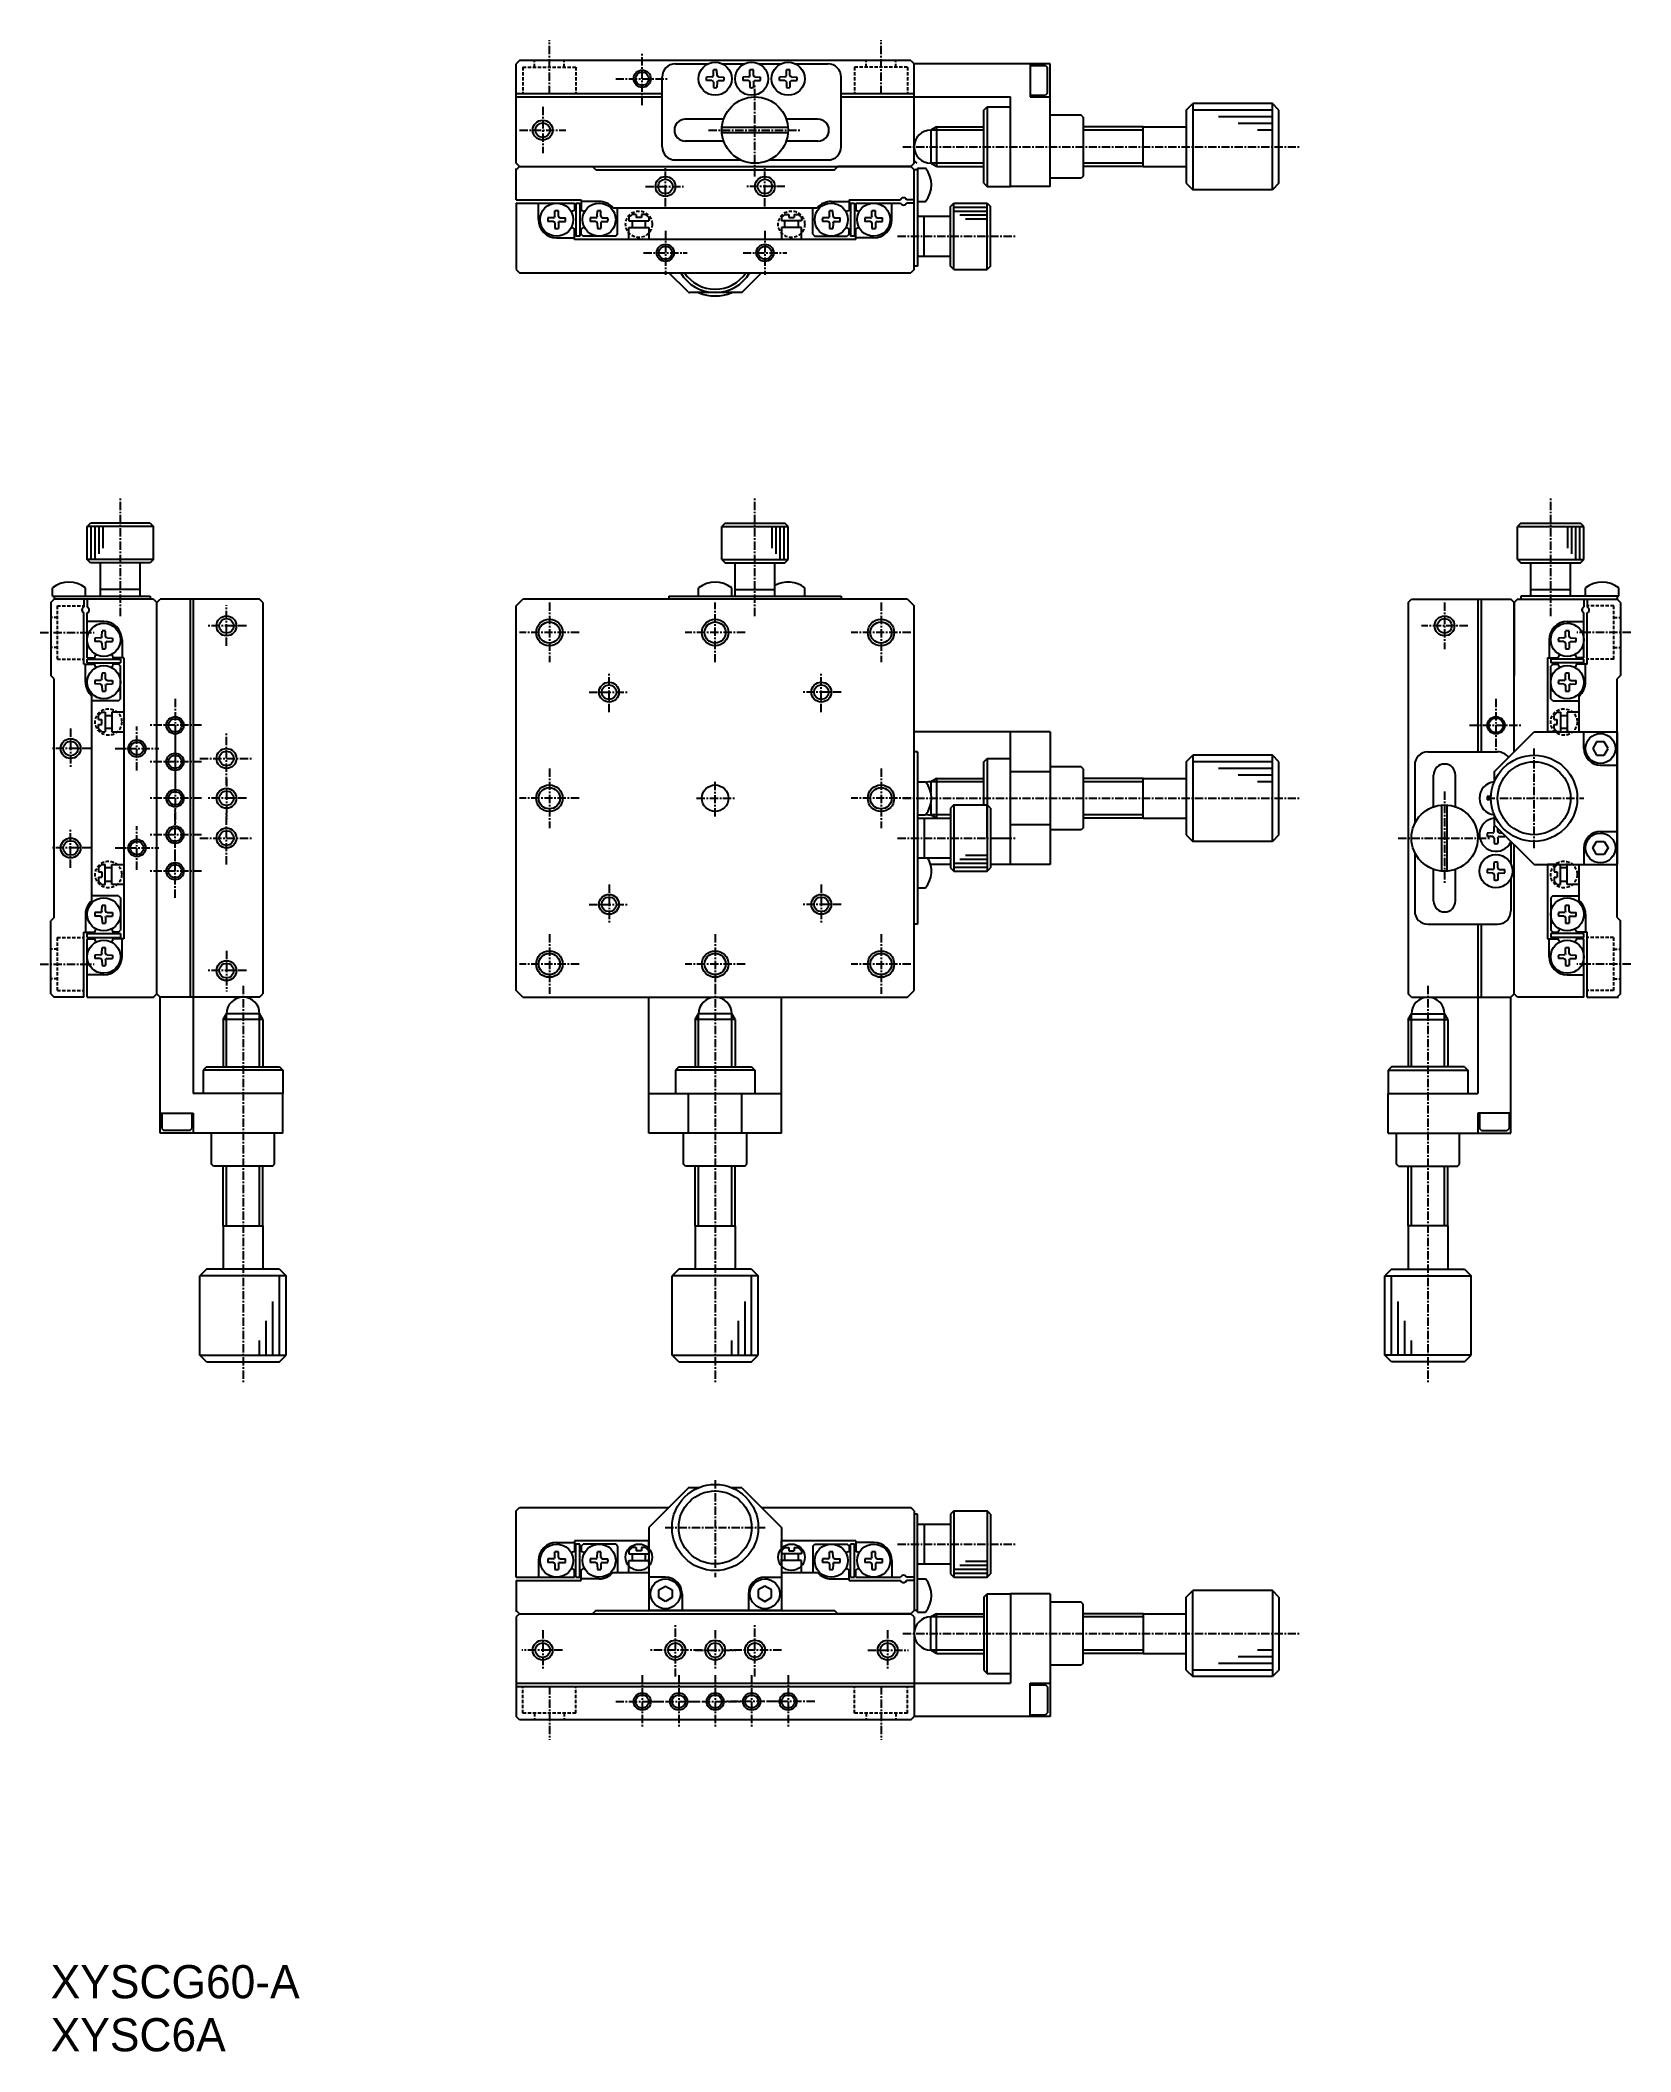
# Model space of a CAD drawing. Extents: x 545 to 784, y 144 to 447.
import ezdxf

# ---------------------------------------------------------------- set-up
doc = ezdxf.new("R2010")
doc.units = 0
doc.linetypes.add('CENTER', pattern=[2, 1.25, -0.25, 0.25, -0.25])
doc.linetypes.add('DASHED', pattern=[0.75, 0.5, -0.25])
doc.layers.get('0').update_dxf_attribs({"linetype": 'CONTINUOUS'})
doc.layers.add('CENTER', color=1, linetype='CENTER')

msp = doc.modelspace()

# ---------------------------------------------------------------- texts
at = {"color": 7, "linetype": 'CONTINUOUS'}
for s, p in [('XYSCG60-A', (546.24, 151.9)), ('XYSC6A', (546.24, 143.9))]:
    msp.add_text(s, height=5, dxfattribs=at).set_placement(p)

# ---------------------------------------------------------------- linework, layer by layer
at = {"color": 7, "linetype": 'CONTINUOUS'}
for p, q in [((616.91, 444.13), (616.41, 443.63)), ((616.41, 428.63), (616.41, 443.63)), ((675.91, 444.13), (616.91, 444.13)), ((640.41, 443.63), (645.32, 443.63)), ((647.5, 443.63), (650.82, 443.63)), ((653, 443.63), (656.32, 443.63)), ((658.5, 443.63), (663.41, 443.63)), ((675.91, 444.13), (676.41, 443.63)), ((676.41, 428.63), (676.41, 443.63)), ((696.91, 443.63), (676.41, 443.63)), ((693.91, 443.63), (693.91, 438.63)), ((693.91, 443.38), (696.21, 443.38)), ((696.21, 443.38), (696.51, 443.08)), ((696.51, 439.18), (696.51, 443.08)), ((696.91, 425.13), (696.91, 443.63)), ((638.41, 431.13), (638.41, 441.63)), ((645.91, 441.65), (645.09, 441.64)), ((645.91, 441.1), (645.09, 441.12)), ((645.91, 441.65), (646.08, 441.73)), ((645.91, 441.1), (646.08, 441.03)), ((646.14, 441.86), (646.08, 441.73)), ((646.14, 440.9), (646.08, 441.03)), ((646.14, 441.86), (646.15, 442.7)), ((646.14, 440.9), (646.15, 440.05)), ((646.69, 441.86), (646.67, 442.7)), ((646.69, 440.9), (646.67, 440.05)), ((646.69, 441.86), (646.75, 441.73)), ((646.69, 440.9), (646.75, 441.03)), ((646.91, 441.65), (646.75, 441.73)), ((646.91, 441.1), (646.75, 441.03)), ((646.91, 441.65), (647.74, 441.64)), ((646.91, 441.1), (647.74, 441.12)), ((651.41, 441.65), (650.59, 441.64)), ((651.41, 441.1), (650.59, 441.12)), ((651.41, 441.65), (651.58, 441.73)), ((651.41, 441.1), (651.58, 441.03)), ((651.64, 441.86), (651.58, 441.73)), ((651.64, 440.9), (651.58, 441.03)), ((651.64, 441.86), (651.65, 442.7)), ((651.64, 440.9), (651.65, 440.05)), ((652.19, 441.86), (652.17, 442.7)), ((652.19, 440.9), (652.17, 440.05)), ((652.19, 441.86), (652.25, 441.73)), ((652.19, 440.9), (652.25, 441.03)), ((652.41, 441.65), (652.25, 441.73)), ((652.41, 441.1), (652.25, 441.03)), ((652.41, 441.65), (653.24, 441.64)), ((652.41, 441.1), (653.24, 441.12)), ((656.91, 441.65), (656.09, 441.64)), ((656.91, 441.1), (656.09, 441.12)), ((656.91, 441.65), (657.08, 441.73)), ((656.91, 441.1), (657.08, 441.03)), ((657.14, 441.86), (657.08, 441.73)), ((657.14, 440.9), (657.08, 441.03)), ((657.14, 441.86), (657.15, 442.7)), ((657.14, 440.9), (657.15, 440.05)), ((657.69, 441.86), (657.67, 442.7)), ((657.69, 440.9), (657.67, 440.05)), ((657.69, 441.86), (657.75, 441.73)), ((657.69, 440.9), (657.75, 441.03)), ((657.91, 441.65), (657.75, 441.73)), ((657.91, 441.1), (657.75, 441.03)), ((657.91, 441.65), (658.74, 441.64)), ((657.91, 441.1), (658.74, 441.12)), ((665.41, 431.13), (665.41, 441.63)), ((616.41, 439.13), (638.41, 439.13)), ((616.41, 438.63), (638.41, 438.63)), ((665.41, 439.13), (676.41, 439.13)), ((665.41, 438.63), (676.41, 438.63)), ((676.41, 438.63), (690.91, 438.63)), ((686.91, 436.63), (687.41, 437.13)), ((687.41, 437.13), (687.41, 425.13)), ((687.41, 437.13), (690.91, 437.13)), ((690.91, 425.13), (690.91, 438.63)), ((693.91, 438.88), (696.21, 438.88)), ((693.91, 438.63), (696.91, 438.63)), ((696.51, 439.18), (696.21, 438.88)), ((717.41, 436.63), (718.41, 437.63)), ((718.41, 437.63), (718.41, 424.63)), ((730.41, 437.63), (718.41, 437.63)), ((730.41, 424.63), (730.41, 437.63)), ((731.41, 436.63), (730.41, 437.63)), ((647.77, 435.28), (641.91, 435.28)), ((657.39, 434.03), (647.43, 434.03)), ((661.91, 435.28), (657.06, 435.28)), ((679.78, 434.13), (678.91, 433.63)), ((679.78, 434.13), (679.78, 428.13)), ((679.78, 434.13), (686.91, 434.13)), ((686.91, 425.63), (686.91, 436.63)), ((701.61, 435.88), (696.91, 435.88)), ((701.91, 435.58), (701.61, 435.88)), ((701.91, 435.58), (701.91, 426.68)), ((710.91, 434.13), (701.91, 434.13)), ((710.91, 428.13), (710.91, 434.13)), ((710.91, 434.13), (717.41, 434.13)), ((717.41, 436.63), (717.41, 425.63)), ((731.41, 425.63), (731.41, 436.63)), ((647.63, 431.98), (641.91, 431.98)), ((657.39, 433.23), (647.43, 433.23)), ((661.91, 431.98), (657.2, 431.98)), ((678.91, 433.63), (678.91, 428.63)), ((616.91, 428.13), (616.41, 428.63)), ((616.91, 428.13), (616.41, 427.63)), ((616.41, 423.13), (616.41, 427.83)), ((616.91, 428.13), (675.91, 428.13)), ((616.91, 428.13), (627.91, 428.13)), ((628.41, 427.63), (627.91, 428.13)), ((640.41, 429.13), (650.23, 429.13)), ((654.59, 429.13), (663.41, 429.13)), ((664.41, 427.63), (664.91, 428.13)), ((675.91, 428.13), (664.91, 428.13)), ((676.41, 428.63), (675.91, 428.13)), ((675.91, 428.13), (676.41, 427.63)), ((676.41, 429.05), (676.83, 428.63)), ((676.91, 427.88), (676.91, 413.13)), ((676.91, 427.88), (678.13, 427.88)), ((679.78, 428.13), (678.91, 428.63)), ((679.78, 428.13), (686.91, 428.13)), ((710.91, 428.13), (701.91, 428.13)), ((710.91, 428.13), (717.41, 428.13)), ((628.41, 427.63), (664.41, 427.63)), ((676.41, 412.63), (676.41, 427.63)), ((676.91, 427.63), (676.41, 427.63)), ((686.91, 425.63), (687.41, 425.13)), ((687.41, 425.13), (690.91, 425.13)), ((696.91, 425.13), (690.91, 425.13)), ((701.61, 426.38), (696.91, 426.38)), ((701.91, 426.68), (701.61, 426.38)), ((717.41, 425.63), (718.41, 424.63)), ((731.41, 425.63), (730.41, 424.63)), ((616.41, 423.13), (626.21, 423.13)), ((616.41, 422.63), (625.21, 422.63)), ((616.41, 422.63), (616.41, 412.63)), ((619.76, 420.13), (619.76, 422.63)), ((625.21, 422.63), (625.21, 421.54)), ((625.41, 422.63), (625.41, 417.63)), ((625.41, 422.63), (626.01, 422.63)), ((626.01, 422.63), (626.01, 417.63)), ((626.21, 423.13), (626.21, 421.54)), ((628.91, 422.88), (626.21, 422.88)), ((630.99, 421.93), (661.83, 421.93)), ((631.71, 417.93), (631.71, 421.93)), ((661.11, 417.93), (661.11, 421.93)), ((663.91, 422.88), (666.61, 422.88)), ((666.61, 423.13), (674.35, 423.13)), ((666.61, 423.13), (666.61, 421.54)), ((666.81, 422.63), (666.81, 417.63)), ((666.81, 422.63), (667.41, 422.63)), ((667.41, 422.63), (667.41, 417.63)), ((667.61, 422.63), (674.35, 422.63)), ((667.61, 422.63), (667.61, 421.54)), ((673.06, 420.13), (673.06, 422.63)), ((676.41, 423.13), (675.27, 423.13)), ((676.41, 422.63), (675.27, 422.63)), ((676.91, 422.88), (678.13, 422.88)), ((681.91, 422.13), (682.41, 422.63)), ((681.91, 413.13), (681.91, 422.13)), ((682.41, 412.63), (682.41, 422.63)), ((682.41, 422.63), (687.41, 422.63)), ((687.41, 412.63), (687.41, 422.63)), ((687.41, 422.63), (687.91, 422.13)), ((687.91, 413.13), (687.91, 422.13)), ((730.41, 424.63), (718.41, 424.63)), ((622.03, 420.4), (621.19, 420.39)), ((622.03, 419.85), (621.19, 419.87)), ((622.03, 420.4), (622.16, 420.46)), ((622.03, 419.85), (622.16, 419.79)), ((622.24, 420.63), (622.16, 420.46)), ((622.24, 419.63), (622.16, 419.79)), ((622.24, 420.63), (622.25, 421.45)), ((622.24, 419.63), (622.25, 418.8)), ((622.79, 420.63), (622.77, 421.45)), ((622.79, 419.63), (622.77, 418.8)), ((622.79, 420.63), (622.86, 420.46)), ((622.79, 419.63), (622.86, 419.79)), ((622.99, 420.4), (622.86, 420.46)), ((622.99, 419.85), (622.86, 419.79)), ((622.99, 420.4), (623.84, 420.39)), ((622.99, 419.85), (623.84, 419.87)), ((625.21, 417.13), (625.21, 418.71)), ((626.21, 417.93), (626.21, 418.71)), ((628.43, 420.4), (627.59, 420.39)), ((628.43, 419.85), (627.59, 419.87)), ((628.43, 420.4), (628.56, 420.46)), ((628.43, 419.85), (628.56, 419.79)), ((628.64, 420.63), (628.56, 420.46)), ((628.64, 419.63), (628.56, 419.79)), ((628.64, 420.63), (628.65, 421.45)), ((628.64, 419.63), (628.65, 418.8)), ((629.19, 420.63), (629.17, 421.45)), ((629.19, 419.63), (629.17, 418.8)), ((629.19, 420.63), (629.26, 420.46)), ((629.19, 419.63), (629.26, 419.79)), ((629.39, 420.4), (629.26, 420.46)), ((629.39, 419.85), (629.26, 419.79)), ((629.39, 420.4), (630.24, 420.39)), ((629.39, 419.85), (630.24, 419.87)), ((633.41, 420.43), (633.91, 420.93)), ((633.41, 420.43), (633.41, 419.93)), ((633.41, 419.93), (636.41, 419.93)), ((633.41, 418.93), (636.41, 418.93)), ((633.41, 417.13), (633.41, 418.93)), ((634.51, 420.93), (633.91, 420.93)), ((633.91, 419.93), (633.91, 418.93)), ((634.51, 420.93), (634.51, 420.43)), ((635.31, 420.43), (634.51, 420.43)), ((635.31, 420.93), (635.31, 420.43)), ((635.91, 420.93), (635.31, 420.93)), ((636.41, 420.43), (635.91, 420.93)), ((635.91, 418.93), (635.91, 419.93)), ((636.41, 420.43), (636.41, 419.93)), ((636.41, 418.93), (636.41, 417.13)), ((656.41, 420.43), (656.91, 420.93)), ((656.41, 420.43), (656.41, 419.93)), ((659.41, 419.93), (656.41, 419.93)), ((659.41, 418.93), (656.41, 418.93)), ((656.41, 418.93), (656.41, 417.13)), ((656.91, 420.93), (657.51, 420.93)), ((656.91, 418.93), (656.91, 419.93)), ((657.51, 420.93), (657.51, 420.43)), ((657.51, 420.43), (658.31, 420.43)), ((658.31, 420.93), (658.31, 420.43)), ((658.31, 420.93), (658.91, 420.93)), ((659.41, 420.43), (658.91, 420.93)), ((658.91, 419.93), (658.91, 418.93)), ((659.41, 420.43), (659.41, 419.93)), ((659.41, 417.13), (659.41, 418.93)), ((663.43, 420.4), (662.59, 420.39)), ((663.43, 419.85), (662.59, 419.87)), ((663.43, 420.4), (663.56, 420.46)), ((663.43, 419.85), (663.56, 419.79)), ((663.64, 420.63), (663.56, 420.46)), ((663.64, 419.63), (663.56, 419.79)), ((663.64, 420.63), (663.65, 421.45)), ((663.64, 419.63), (663.65, 418.8)), ((664.19, 420.63), (664.17, 421.45)), ((664.19, 419.63), (664.17, 418.8)), ((664.19, 420.63), (664.26, 420.46)), ((664.19, 419.63), (664.26, 419.79)), ((664.39, 420.4), (664.26, 420.46)), ((664.39, 419.85), (664.26, 419.79)), ((664.39, 420.4), (665.24, 420.39)), ((664.39, 419.85), (665.24, 419.87)), ((666.61, 417.93), (666.61, 418.71)), ((667.61, 417.13), (667.61, 418.71)), ((669.83, 420.4), (668.99, 420.39)), ((669.83, 419.85), (668.99, 419.87)), ((669.83, 420.4), (669.96, 420.46)), ((669.83, 419.85), (669.96, 419.79)), ((670.04, 420.63), (669.96, 420.46)), ((670.04, 419.63), (669.96, 419.79)), ((670.04, 420.63), (670.05, 421.45)), ((670.04, 419.63), (670.05, 418.8)), ((670.59, 420.63), (670.57, 421.45)), ((670.59, 419.63), (670.57, 418.8)), ((670.59, 420.63), (670.66, 420.46)), ((670.59, 419.63), (670.66, 419.79)), ((670.79, 420.4), (670.66, 420.46)), ((670.79, 419.85), (670.66, 419.79)), ((670.79, 420.4), (671.64, 420.39)), ((670.79, 419.85), (671.64, 419.87)), ((676.91, 420.63), (681.91, 420.63)), ((677.91, 414.63), (677.91, 420.63)), ((622.51, 417.38), (625.21, 417.38)), ((667.61, 417.13), (625.21, 417.13)), ((626.01, 417.63), (625.41, 417.63)), ((626.21, 417.93), (626.51, 417.63)), ((631.41, 417.63), (626.51, 417.63)), ((631.71, 417.93), (631.41, 417.63)), ((661.11, 417.93), (661.41, 417.63)), ((661.41, 417.63), (666.31, 417.63)), ((666.61, 417.93), (666.31, 417.63)), ((667.41, 417.63), (666.81, 417.63)), ((670.31, 417.38), (667.61, 417.38)), ((616.41, 412.63), (616.91, 412.13)), ((676.41, 412.63), (675.91, 412.13)), ((676.91, 413.13), (676.41, 413.13)), ((676.91, 414.63), (681.91, 414.63)), ((682.41, 412.63), (681.91, 413.13)), ((682.41, 412.63), (687.41, 412.63)), ((687.91, 413.13), (687.41, 412.63)), ((616.91, 412.13), (675.91, 412.13)), ((642.32, 409.22), (639.41, 412.13)), ((650.41, 409.13), (653.41, 412.13)), ((650.41, 409.13), (642.54, 409.13)), ((551.74, 373.87), (552.24, 374.37)), ((561.74, 373.87), (551.74, 373.87)), ((551.74, 368.87), (551.74, 373.87)), ((561.24, 374.37), (552.24, 374.37)), ((561.24, 374.37), (561.74, 373.87)), ((561.74, 368.87), (561.74, 373.87)), ((647.91, 374.37), (647.41, 373.87)), ((647.41, 373.87), (657.41, 373.87)), ((647.41, 368.87), (647.41, 373.87)), ((647.91, 374.37), (656.91, 374.37)), ((657.41, 373.87), (656.91, 374.37)), ((657.41, 368.87), (657.41, 373.87)), ((767.87, 374.37), (767.37, 373.87)), ((767.37, 373.87), (777.37, 373.87)), ((767.37, 368.87), (767.37, 373.87)), ((767.87, 374.37), (776.87, 374.37)), ((777.37, 373.87), (776.87, 374.37)), ((777.37, 368.87), (777.37, 373.87)), ((561.74, 368.87), (551.74, 368.87)), ((552.24, 368.37), (551.74, 368.87)), ((561.24, 368.37), (552.24, 368.37)), ((553.74, 363.37), (553.74, 368.37)), ((559.74, 363.37), (559.74, 368.37)), ((561.74, 368.87), (561.24, 368.37)), ((647.41, 368.87), (657.41, 368.87)), ((647.41, 368.87), (647.91, 368.37)), ((647.91, 368.37), (656.91, 368.37)), ((649.41, 363.37), (649.41, 368.37)), ((655.41, 363.37), (655.41, 368.37)), ((656.91, 368.37), (657.41, 368.87)), ((767.37, 368.87), (777.37, 368.87)), ((767.37, 368.87), (767.87, 368.37)), ((767.87, 368.37), (776.87, 368.37)), ((769.37, 363.37), (769.37, 368.37)), ((775.37, 363.37), (775.37, 368.37)), ((776.87, 368.37), (777.37, 368.87)), ((546.49, 363.37), (546.49, 364.59)), ((551.49, 363.37), (551.49, 364.59)), ((559.74, 364.37), (553.74, 364.37)), ((643.91, 363.37), (643.91, 364.59)), ((648.91, 363.37), (648.91, 364.59)), ((649.41, 364.37), (655.41, 364.37)), ((659.91, 363.37), (659.91, 364.59)), ((769.37, 364.37), (775.37, 364.37)), ((777.62, 363.37), (777.62, 364.59)), ((782.62, 363.37), (782.62, 364.59)), ((546.24, 362.37), (546.74, 362.87)), ((546.24, 362.37), (546.24, 351.37)), ((546.49, 363.37), (561.24, 363.37)), ((546.74, 363.37), (546.74, 362.87)), ((561.74, 362.87), (546.74, 362.87)), ((551.24, 362.87), (551.24, 361.72)), ((551.74, 362.87), (551.74, 361.72)), ((561.24, 363.37), (561.24, 362.87)), ((561.74, 362.87), (562.24, 362.37)), ((562.24, 362.37), (562.74, 362.87)), ((562.24, 303.37), (562.24, 362.37)), ((562.24, 303.37), (562.24, 362.37)), ((577.74, 362.87), (562.74, 362.87)), ((567.24, 362.87), (567.24, 302.87)), ((567.74, 362.87), (567.74, 302.87)), ((578.24, 362.37), (577.74, 362.87)), ((578.24, 362.37), (578.24, 303.37)), ((616.41, 361.87), (617.41, 362.87)), ((616.41, 303.87), (616.41, 361.87)), ((675.41, 362.87), (617.41, 362.87)), ((639.41, 363.37), (665.41, 363.37)), ((639.41, 363.37), (639.41, 362.87)), ((665.41, 363.37), (665.41, 362.87)), ((675.41, 362.87), (676.41, 361.87)), ((676.41, 303.87), (676.41, 361.87)), ((750.87, 362.37), (751.37, 362.87)), ((750.87, 362.37), (750.87, 303.37)), ((751.37, 362.87), (766.37, 362.87)), ((761.37, 362.87), (761.37, 339.87)), ((761.87, 362.87), (761.87, 339.87)), ((766.87, 362.37), (766.37, 362.87)), ((767.37, 362.87), (766.87, 362.37)), ((766.87, 362.37), (766.87, 351.37)), ((766.87, 339.87), (766.87, 362.37)), ((767.37, 362.87), (782.37, 362.87)), ((782.62, 363.37), (767.87, 363.37)), ((767.87, 363.37), (767.87, 362.87)), ((777.37, 362.87), (777.37, 361.72)), ((777.87, 362.87), (777.87, 361.72)), ((782.37, 363.37), (782.37, 362.87)), ((782.87, 362.37), (782.37, 362.87)), ((782.87, 362.37), (782.87, 351.37)), ((551.24, 353.07), (551.24, 360.81)), ((551.74, 354.07), (551.74, 360.81)), ((554.24, 359.52), (551.74, 359.52)), ((553.96, 357.25), (553.98, 358.09)), ((554.51, 357.25), (554.5, 358.09)), ((774.59, 357.25), (774.61, 358.09)), ((774.87, 359.52), (777.37, 359.52)), ((775.14, 357.25), (775.13, 358.09)), ((777.37, 354.07), (777.37, 360.81)), ((777.87, 353.07), (777.87, 360.81)), ((553.74, 357.04), (552.91, 357.03)), ((553.74, 356.49), (552.91, 356.51)), ((553.74, 357.04), (553.9, 357.11)), ((553.74, 356.49), (553.9, 356.42)), ((553.96, 357.25), (553.9, 357.11)), ((553.96, 356.28), (553.9, 356.42)), ((553.96, 356.28), (553.98, 355.44)), ((554.51, 356.28), (554.5, 355.44)), ((554.51, 357.25), (554.57, 357.11)), ((554.51, 356.28), (554.57, 356.42)), ((554.74, 357.04), (554.57, 357.11)), ((554.74, 356.49), (554.57, 356.42)), ((554.74, 357.04), (555.56, 357.03)), ((554.74, 356.49), (555.56, 356.51)), ((556.99, 356.77), (556.99, 354.07)), ((772.12, 356.77), (772.12, 354.07)), ((774.37, 357.04), (773.54, 357.03)), ((774.37, 356.49), (773.54, 356.51)), ((774.37, 357.04), (774.53, 357.11)), ((774.37, 356.49), (774.53, 356.42)), ((774.59, 357.25), (774.53, 357.11)), ((774.59, 356.28), (774.53, 356.42)), ((774.59, 356.28), (774.61, 355.44)), ((775.14, 356.28), (775.13, 355.44)), ((775.14, 357.25), (775.2, 357.11)), ((775.14, 356.28), (775.2, 356.42)), ((775.36, 357.04), (775.2, 357.11)), ((775.36, 356.49), (775.2, 356.42)), ((775.36, 357.04), (776.19, 357.03)), ((775.36, 356.49), (776.19, 356.51)), ((551.24, 353.07), (552.82, 353.07)), ((551.49, 350.37), (551.49, 353.07)), ((551.74, 354.07), (552.82, 354.07)), ((551.74, 353.87), (556.74, 353.87)), ((551.74, 353.27), (551.74, 353.87)), ((551.74, 353.27), (556.74, 353.27)), ((557.24, 354.07), (555.65, 354.07)), ((556.44, 353.07), (555.65, 353.07)), ((556.44, 353.07), (556.74, 352.77)), ((556.74, 353.87), (556.74, 353.27)), ((556.74, 347.87), (556.74, 352.77)), ((557.24, 354.07), (557.24, 311.67)), ((771.87, 354.07), (773.45, 354.07)), ((771.87, 354.07), (771.87, 342.87)), ((777.37, 353.87), (772.37, 353.87)), ((772.37, 353.87), (772.37, 353.27)), ((777.37, 353.27), (772.37, 353.27)), ((772.67, 353.07), (772.37, 352.77)), ((772.37, 347.87), (772.37, 352.77)), ((772.67, 353.07), (773.45, 353.07)), ((777.37, 354.07), (776.28, 354.07)), ((777.87, 353.07), (776.28, 353.07)), ((777.37, 353.27), (777.37, 353.87)), ((777.62, 350.37), (777.62, 353.07)), ((546.74, 350.87), (546.24, 351.37)), ((546.74, 314.87), (546.74, 350.87)), ((553.74, 350.64), (552.91, 350.63)), ((553.74, 350.09), (552.91, 350.11)), ((553.74, 350.64), (553.9, 350.71)), ((553.74, 350.09), (553.9, 350.02)), ((553.96, 350.85), (553.9, 350.71)), ((553.96, 349.88), (553.9, 350.02)), ((553.96, 350.85), (553.98, 351.69)), ((553.96, 349.88), (553.98, 349.04)), ((554.51, 350.85), (554.5, 351.69)), ((554.51, 349.88), (554.5, 349.04)), ((554.51, 350.85), (554.57, 350.71)), ((554.51, 349.88), (554.57, 350.02)), ((554.74, 350.64), (554.57, 350.71)), ((554.74, 350.09), (554.57, 350.02)), ((554.74, 350.64), (555.56, 350.63)), ((554.74, 350.09), (555.56, 350.11)), ((774.37, 350.64), (773.54, 350.63)), ((774.37, 350.09), (773.54, 350.11)), ((774.37, 350.64), (774.53, 350.71)), ((774.37, 350.09), (774.53, 350.02)), ((774.59, 350.85), (774.53, 350.71)), ((774.59, 349.88), (774.53, 350.02)), ((774.59, 350.85), (774.61, 351.69)), ((774.59, 349.88), (774.61, 349.04)), ((775.14, 350.85), (775.13, 351.69)), ((775.14, 349.88), (775.13, 349.04)), ((775.14, 350.85), (775.2, 350.71)), ((775.14, 349.88), (775.2, 350.02)), ((775.36, 350.64), (775.2, 350.71)), ((775.36, 350.09), (775.2, 350.02)), ((775.36, 350.64), (776.19, 350.63)), ((775.36, 350.09), (776.19, 350.11)), ((782.87, 351.37), (782.37, 350.87)), ((782.37, 314.87), (782.37, 350.87)), ((552.44, 317.44), (552.44, 348.29)), ((556.44, 347.57), (552.44, 347.57)), ((553.94, 345.87), (553.44, 345.37)), ((553.94, 345.87), (554.44, 345.87)), ((554.44, 345.87), (554.44, 342.87)), ((555.44, 345.87), (555.44, 342.87)), ((557.24, 345.87), (555.44, 345.87)), ((556.44, 347.57), (556.74, 347.87)), ((772.67, 347.57), (772.37, 347.87)), ((772.67, 347.57), (776.67, 347.57)), ((773.37, 345.87), (772.87, 345.37)), ((773.37, 345.87), (773.87, 345.87)), ((773.87, 345.87), (773.87, 342.87)), ((774.87, 345.87), (774.87, 342.87)), ((776.67, 345.87), (774.87, 345.87)), ((776.67, 342.87), (776.67, 348.29)), ((553.44, 344.77), (553.44, 345.37)), ((553.44, 344.77), (553.94, 344.77)), ((553.44, 343.97), (553.94, 343.97)), ((553.44, 343.37), (553.44, 343.97)), ((553.94, 342.87), (553.44, 343.37)), ((553.94, 343.97), (553.94, 344.77)), ((553.94, 342.87), (554.44, 342.87)), ((554.44, 345.37), (555.44, 345.37)), ((555.44, 343.37), (554.44, 343.37)), ((555.44, 342.87), (557.24, 342.87)), ((696.91, 342.87), (676.41, 342.87)), ((690.91, 322.87), (690.91, 342.87)), ((696.91, 342.87), (696.91, 322.87)), ((763.87, 336.87), (769.87, 342.87)), ((769.87, 342.87), (782.37, 342.87)), ((773.67, 342.87), (771.87, 342.87)), ((772.87, 344.77), (772.87, 345.37)), ((772.87, 344.77), (773.37, 344.77)), ((772.87, 343.97), (773.37, 343.97)), ((772.87, 343.37), (772.87, 343.97)), ((773.37, 342.87), (772.87, 343.37)), ((773.37, 343.97), (773.37, 344.77)), ((773.87, 345.37), (774.87, 345.37)), ((774.87, 343.37), (773.87, 343.37)), ((775.17, 342.87), (774.67, 342.87)), ((777.37, 340.37), (777.37, 342.87)), ((782.37, 342.87), (782.37, 322.87)), ((564.99, 342.37), (564.99, 334.37)), ((676.91, 339.87), (676.41, 339.87)), ((676.91, 339.87), (676.91, 313.87)), ((753.87, 339.87), (764.37, 339.87)), ((779.29, 341.37), (778.71, 340.37)), ((778.71, 340.37), (779.29, 339.37)), ((780.44, 341.37), (779.29, 341.37)), ((781.02, 340.37), (780.44, 341.37)), ((780.44, 339.37), (781.02, 340.37)), ((686.91, 338.37), (687.41, 338.87)), ((686.91, 331.87), (686.91, 338.37)), ((687.41, 338.87), (687.41, 331.87)), ((687.41, 338.87), (690.91, 338.87)), ((696.91, 336.87), (690.91, 336.87)), ((701.61, 337.62), (696.91, 337.62)), ((701.91, 337.32), (701.61, 337.62)), ((701.91, 337.32), (701.91, 328.42)), ((717.41, 338.37), (718.41, 339.37)), ((717.41, 338.37), (717.41, 327.37)), ((730.41, 339.37), (718.41, 339.37)), ((718.41, 339.37), (718.41, 326.37)), ((730.41, 326.37), (730.41, 339.37)), ((731.41, 338.37), (730.41, 339.37)), ((731.41, 327.37), (731.41, 338.37)), ((751.87, 337.87), (751.87, 329.05)), ((763.87, 336.87), (763.87, 335.37)), ((779.29, 339.37), (780.44, 339.37)), ((779.87, 337.87), (782.37, 337.87)), ((676.41, 333.87), (676.41, 333.87)), ((676.91, 335.37), (678.13, 335.37)), ((679.78, 335.87), (678.91, 335.37)), ((678.91, 335.37), (678.91, 333.75)), ((679.78, 335.87), (686.91, 335.87)), ((679.78, 335.87), (679.78, 329.87)), ((710.91, 335.87), (701.91, 335.87)), ((710.91, 329.87), (710.91, 335.87)), ((710.91, 335.87), (717.41, 335.87)), ((754.72, 331.65), (754.72, 336.37)), ((758.02, 331.51), (758.02, 336.37)), ((678.91, 331.98), (678.91, 330.37)), ((682.41, 331.87), (681.91, 331.37)), ((681.91, 331.37), (681.91, 322.37)), ((682.41, 331.87), (682.41, 321.87)), ((682.41, 331.87), (687.41, 331.87)), ((687.41, 326.87), (687.41, 331.87)), ((687.41, 331.87), (687.41, 321.87)), ((687.91, 331.37), (687.41, 331.87)), ((687.91, 331.37), (687.91, 322.37)), ((755.97, 321.88), (755.97, 331.85)), ((756.77, 321.88), (756.77, 331.85)), ((763.37, 333.14), (762.79, 333.13)), ((763.37, 332.6), (762.79, 332.61)), ((676.91, 330.37), (678.13, 330.37)), ((676.91, 329.87), (681.91, 329.87)), ((677.91, 329.87), (677.91, 323.87)), ((679.78, 329.87), (678.91, 330.37)), ((696.91, 328.87), (690.91, 328.87)), ((701.61, 328.12), (696.91, 328.12)), ((701.91, 328.42), (701.61, 328.12)), ((710.91, 329.87), (701.91, 329.87)), ((710.91, 329.87), (717.41, 329.87)), ((763.63, 327.64), (762.79, 327.63)), ((763.63, 327.64), (763.77, 327.7)), ((763.84, 327.87), (763.77, 327.7)), ((763.84, 327.87), (763.86, 328.69)), ((763.87, 330.37), (763.87, 328.87)), ((763.87, 328.87), (769.87, 322.87)), ((764.39, 327.87), (764.38, 328.35)), ((764.39, 327.87), (764.46, 327.7)), ((764.6, 327.64), (764.46, 327.7)), ((764.6, 327.64), (765.1, 327.63)), ((779.87, 327.87), (782.37, 327.87)), ((687.91, 326.87), (690.91, 326.87)), ((717.41, 327.37), (718.41, 326.37)), ((730.41, 326.37), (718.41, 326.37)), ((731.41, 327.37), (730.41, 326.37)), ((751.87, 324.69), (751.87, 315.87)), ((763.63, 327.09), (762.79, 327.11)), ((763.63, 327.09), (763.77, 327.03)), ((763.84, 326.87), (763.77, 327.03)), ((763.84, 326.87), (763.86, 326.04)), ((764.39, 326.87), (764.38, 326.04)), ((764.39, 326.87), (764.46, 327.03)), ((764.6, 327.09), (764.46, 327.03)), ((764.6, 327.09), (765.44, 327.11)), ((766.37, 326.28), (766.37, 322.96)), ((766.87, 303.37), (766.87, 325.87)), ((777.37, 325.37), (777.37, 322.87)), ((778.71, 325.37), (779.29, 326.37)), ((779.29, 324.37), (778.71, 325.37)), ((779.29, 326.37), (780.44, 326.37)), ((780.44, 326.37), (781.02, 325.37)), ((781.02, 325.37), (780.44, 324.37)), ((553.94, 322.87), (553.44, 322.37)), ((553.44, 322.37), (553.44, 321.77)), ((553.44, 321.77), (553.94, 321.77)), ((553.94, 322.87), (554.44, 322.87)), ((553.94, 321.77), (553.94, 320.97)), ((554.44, 319.87), (554.44, 322.87)), ((555.44, 322.37), (554.44, 322.37)), ((555.44, 322.87), (557.24, 322.87)), ((555.44, 319.87), (555.44, 322.87)), ((676.41, 322.87), (676.41, 322.87)), ((676.91, 323.87), (681.91, 323.87)), ((681.91, 322.87), (678.88, 322.87)), ((681.91, 322.37), (682.41, 321.87)), ((682.41, 321.87), (687.41, 321.87)), ((687.41, 321.87), (687.91, 322.37)), ((696.91, 322.87), (687.91, 322.87)), ((754.72, 317.37), (754.72, 322.08)), ((758.02, 317.37), (758.02, 322.22)), ((763.63, 322.14), (762.79, 322.13)), ((763.63, 321.59), (762.79, 321.61)), ((763.63, 322.14), (763.77, 322.2)), ((763.63, 321.59), (763.77, 321.53)), ((763.84, 322.37), (763.77, 322.2)), ((763.84, 322.37), (763.86, 323.19)), ((764.39, 322.37), (764.38, 323.19)), ((764.39, 322.37), (764.46, 322.2)), ((764.6, 322.14), (764.46, 322.2)), ((764.6, 321.59), (764.46, 321.53)), ((764.6, 322.14), (765.44, 322.13)), ((764.6, 321.59), (765.44, 321.61)), ((769.87, 322.87), (782.37, 322.87)), ((771.87, 322.87), (771.87, 311.67)), ((773.67, 322.87), (771.87, 322.87)), ((773.37, 322.87), (772.87, 322.37)), ((772.87, 322.37), (772.87, 321.77)), ((772.87, 321.77), (773.37, 321.77)), ((773.37, 321.77), (773.37, 320.97)), ((773.87, 319.87), (773.87, 322.87)), ((774.87, 322.37), (773.87, 322.37)), ((775.17, 322.87), (774.67, 322.87)), ((774.87, 319.87), (774.87, 322.87)), ((776.67, 317.44), (776.67, 322.87)), ((780.44, 324.37), (779.29, 324.37)), ((553.44, 320.97), (553.94, 320.97)), ((553.44, 320.97), (553.44, 320.37)), ((553.94, 319.87), (553.44, 320.37)), ((553.94, 319.87), (554.44, 319.87)), ((554.44, 320.37), (555.44, 320.37)), ((557.24, 319.87), (555.44, 319.87)), ((676.91, 319.37), (678.13, 319.37)), ((763.84, 321.37), (763.77, 321.53)), ((763.84, 321.37), (763.86, 320.54)), ((764.39, 321.37), (764.38, 320.54)), ((764.39, 321.37), (764.46, 321.53)), ((766.37, 320.78), (766.37, 315.87)), ((772.87, 320.97), (773.37, 320.97)), ((772.87, 320.97), (772.87, 320.37)), ((773.37, 319.87), (772.87, 320.37)), ((773.37, 319.87), (773.87, 319.87)), ((773.87, 320.37), (774.87, 320.37)), ((776.67, 319.87), (774.87, 319.87)), ((556.44, 318.17), (552.44, 318.17)), ((553.74, 315.64), (552.91, 315.63)), ((553.74, 315.64), (553.9, 315.71)), ((553.96, 315.85), (553.9, 315.71)), ((553.96, 315.85), (553.98, 316.69)), ((554.51, 315.85), (554.5, 316.69)), ((554.51, 315.85), (554.57, 315.71)), ((554.74, 315.64), (554.57, 315.71)), ((554.74, 315.64), (555.56, 315.63)), ((556.44, 318.17), (556.74, 317.87)), ((556.74, 317.87), (556.74, 312.97)), ((772.67, 318.17), (772.37, 317.87)), ((772.37, 317.87), (772.37, 312.97)), ((772.67, 318.17), (776.67, 318.17)), ((774.37, 315.64), (773.54, 315.63)), ((774.37, 315.64), (774.53, 315.71)), ((774.59, 315.85), (774.53, 315.71)), ((774.59, 315.85), (774.61, 316.69)), ((775.14, 315.85), (775.13, 316.69)), ((775.14, 315.85), (775.2, 315.71)), ((775.36, 315.64), (775.2, 315.71)), ((775.36, 315.64), (776.19, 315.63)), ((546.74, 314.87), (546.24, 314.37)), ((546.24, 303.37), (546.24, 314.37)), ((551.24, 302.87), (551.24, 312.67)), ((551.24, 312.67), (552.82, 312.67)), ((551.49, 315.37), (551.49, 312.67)), ((551.74, 312.47), (556.74, 312.47)), ((551.74, 311.87), (551.74, 312.47)), ((553.74, 315.09), (552.91, 315.11)), ((553.74, 315.09), (553.9, 315.02)), ((553.96, 314.88), (553.9, 315.02)), ((553.96, 314.88), (553.98, 314.04)), ((554.51, 314.88), (554.5, 314.04)), ((554.51, 314.88), (554.57, 315.02)), ((554.74, 315.09), (554.57, 315.02)), ((554.74, 315.09), (555.56, 315.11)), ((556.44, 312.67), (555.65, 312.67)), ((556.44, 312.67), (556.74, 312.97)), ((556.74, 312.47), (556.74, 311.87)), ((676.91, 313.87), (676.41, 313.87)), ((753.87, 313.87), (764.37, 313.87)), ((761.37, 313.87), (761.37, 302.87)), ((761.87, 313.87), (761.87, 302.87)), ((766.87, 303.37), (766.87, 314.37)), ((772.67, 312.67), (772.37, 312.97)), ((777.37, 312.47), (772.37, 312.47)), ((772.37, 312.47), (772.37, 311.87)), ((772.67, 312.67), (773.45, 312.67)), ((774.37, 315.09), (773.54, 315.11)), ((774.37, 315.09), (774.53, 315.02)), ((774.59, 314.88), (774.53, 315.02)), ((774.59, 314.88), (774.61, 314.04)), ((775.14, 314.88), (775.13, 314.04)), ((775.14, 314.88), (775.2, 315.02)), ((775.36, 315.09), (775.2, 315.02)), ((775.36, 315.09), (776.19, 315.11)), ((777.87, 312.67), (776.28, 312.67)), ((777.37, 311.87), (777.37, 312.47)), ((777.62, 315.37), (777.62, 312.67)), ((777.87, 302.87), (777.87, 312.67)), ((782.37, 314.87), (782.87, 314.37)), ((782.87, 303.37), (782.87, 314.37)), ((551.74, 311.87), (556.74, 311.87)), ((551.74, 302.87), (551.74, 311.67)), ((551.74, 311.67), (552.82, 311.67)), ((553.96, 309.45), (553.9, 309.31)), ((553.96, 309.45), (553.98, 310.29)), ((554.51, 309.45), (554.5, 310.29)), ((554.51, 309.45), (554.57, 309.31)), ((557.24, 311.67), (555.65, 311.67)), ((556.99, 308.97), (556.99, 311.67)), ((771.87, 311.67), (773.45, 311.67)), ((772.12, 308.97), (772.12, 311.67)), ((777.37, 311.87), (772.37, 311.87)), ((774.59, 309.45), (774.53, 309.31)), ((774.59, 309.45), (774.61, 310.29)), ((775.14, 309.45), (775.13, 310.29)), ((775.14, 309.45), (775.2, 309.31)), ((777.37, 311.67), (776.28, 311.67)), ((777.37, 302.87), (777.37, 311.67)), ((553.74, 309.24), (552.91, 309.23)), ((553.74, 308.69), (552.91, 308.71)), ((553.74, 309.24), (553.9, 309.31)), ((553.74, 308.69), (553.9, 308.62)), ((553.96, 308.48), (553.9, 308.62)), ((553.96, 308.48), (553.98, 307.64)), ((554.51, 308.48), (554.5, 307.64)), ((554.51, 308.48), (554.57, 308.62)), ((554.74, 309.24), (554.57, 309.31)), ((554.74, 308.69), (554.57, 308.62)), ((554.74, 309.24), (555.56, 309.23)), ((554.74, 308.69), (555.56, 308.71)), ((774.37, 309.24), (773.54, 309.23)), ((774.37, 308.69), (773.54, 308.71)), ((774.37, 309.24), (774.53, 309.31)), ((774.37, 308.69), (774.53, 308.62)), ((774.59, 308.48), (774.53, 308.62)), ((774.59, 308.48), (774.61, 307.64)), ((775.14, 308.48), (775.13, 307.64)), ((775.14, 308.48), (775.2, 308.62)), ((775.36, 309.24), (775.2, 309.31)), ((775.36, 308.69), (775.2, 308.62)), ((775.36, 309.24), (776.19, 309.23)), ((775.36, 308.69), (776.19, 308.71)), ((546.24, 303.37), (546.74, 302.87)), ((554.24, 306.22), (551.74, 306.22)), ((561.74, 302.87), (562.24, 303.37)), ((562.24, 303.37), (562.74, 302.87)), ((577.74, 302.87), (578.24, 303.37)), ((617.41, 302.87), (616.41, 303.87)), ((675.41, 302.87), (676.41, 303.87)), ((751.37, 302.87), (750.87, 303.37)), ((766.87, 303.37), (766.37, 302.87)), ((767.37, 302.87), (766.87, 303.37)), ((774.87, 306.22), (777.37, 306.22)), ((782.87, 303.37), (782.37, 302.87)), ((551.24, 302.87), (546.74, 302.87)), ((551.74, 302.87), (561.74, 302.87)), ((577.74, 302.87), (562.74, 302.87)), ((562.74, 282.37), (562.74, 302.87)), ((567.74, 302.87), (567.74, 288.37)), ((572.24, 299.5), (572.74, 300.37)), ((577.74, 300.37), (572.74, 300.37)), ((578.24, 299.5), (577.74, 300.37)), ((617.41, 302.87), (675.41, 302.87)), ((636.41, 282.37), (636.41, 302.87)), ((643.41, 299.5), (643.91, 300.37)), ((648.91, 300.37), (643.91, 300.37)), ((649.41, 299.5), (648.91, 300.37)), ((656.41, 282.37), (656.41, 302.87)), ((750.87, 299.5), (751.37, 300.37)), ((751.37, 302.87), (766.37, 302.87)), ((751.37, 300.37), (756.37, 300.37)), ((756.87, 299.5), (756.37, 300.37)), ((761.37, 302.87), (761.37, 288.37)), ((766.37, 282.37), (766.37, 302.87)), ((777.37, 302.87), (767.37, 302.87)), ((777.87, 302.87), (782.57, 302.87)), ((578.24, 299.5), (572.24, 299.5)), ((572.24, 299.5), (572.24, 292.37)), ((578.24, 299.5), (578.24, 292.37)), ((643.41, 299.5), (643.41, 292.37)), ((649.41, 299.5), (643.41, 299.5)), ((649.41, 299.5), (649.41, 292.37)), ((750.87, 299.5), (750.87, 292.37)), ((750.87, 299.5), (756.87, 299.5)), ((756.87, 299.5), (756.87, 292.37)), ((569.74, 292.37), (569.24, 291.87)), ((569.24, 291.87), (569.24, 288.37)), ((581.24, 291.87), (569.24, 291.87)), ((569.74, 292.37), (580.74, 292.37)), ((580.74, 292.37), (581.24, 291.87)), ((581.24, 291.87), (581.24, 288.37)), ((640.91, 292.37), (640.41, 291.87)), ((652.41, 291.87), (640.41, 291.87)), ((640.41, 291.87), (640.41, 288.37)), ((640.91, 292.37), (651.91, 292.37)), ((651.91, 292.37), (652.41, 291.87)), ((652.41, 291.87), (652.41, 288.37)), ((748.37, 292.37), (747.87, 291.87)), ((747.87, 291.87), (759.87, 291.87)), ((747.87, 291.87), (747.87, 288.37)), ((759.37, 292.37), (748.37, 292.37)), ((759.37, 292.37), (759.87, 291.87)), ((759.87, 291.87), (759.87, 288.37)), ((581.24, 288.37), (567.74, 288.37)), ((581.24, 282.37), (581.24, 288.37)), ((636.41, 288.37), (656.41, 288.37)), ((642.41, 282.37), (642.41, 288.37)), ((650.41, 282.37), (650.41, 288.37)), ((747.87, 288.37), (761.37, 288.37)), ((747.87, 282.37), (747.87, 288.37)), ((562.74, 285.37), (567.74, 285.37)), ((562.99, 285.37), (562.99, 283.07)), ((567.49, 285.37), (567.49, 283.07)), ((567.74, 285.37), (567.74, 282.37)), ((761.37, 285.37), (761.37, 282.37)), ((766.37, 285.37), (761.37, 285.37)), ((761.62, 285.37), (761.62, 283.07)), ((766.12, 285.37), (766.12, 283.07)), ((581.24, 282.37), (562.74, 282.37)), ((562.99, 283.07), (563.29, 282.77)), ((567.19, 282.77), (563.29, 282.77)), ((567.19, 282.77), (567.49, 283.07)), ((570.49, 277.67), (570.49, 282.37)), ((579.99, 277.67), (579.99, 282.37)), ((656.41, 282.37), (636.41, 282.37)), ((641.66, 277.67), (641.66, 282.37)), ((651.16, 277.67), (651.16, 282.37)), ((747.87, 282.37), (766.37, 282.37)), ((749.12, 277.67), (749.12, 282.37)), ((758.62, 277.67), (758.62, 282.37)), ((761.92, 282.77), (761.62, 283.07)), ((761.92, 282.77), (765.82, 282.77)), ((766.12, 283.07), (765.82, 282.77)), ((570.79, 277.37), (570.49, 277.67)), ((579.69, 277.37), (570.79, 277.37)), ((572.24, 268.37), (572.24, 277.37)), ((578.24, 268.37), (578.24, 277.37)), ((579.69, 277.37), (579.99, 277.67)), ((641.96, 277.37), (641.66, 277.67)), ((650.86, 277.37), (641.96, 277.37)), ((643.41, 268.37), (643.41, 277.37)), ((649.41, 268.37), (649.41, 277.37)), ((650.86, 277.37), (651.16, 277.67)), ((749.42, 277.37), (749.12, 277.67)), ((749.42, 277.37), (758.32, 277.37)), ((750.87, 268.37), (750.87, 277.37)), ((756.87, 268.37), (756.87, 277.37)), ((758.32, 277.37), (758.62, 277.67)), ((572.24, 268.37), (578.24, 268.37)), ((572.24, 268.37), (572.24, 261.87)), ((578.24, 268.37), (578.24, 261.87)), ((643.41, 268.37), (649.41, 268.37)), ((643.41, 268.37), (643.41, 261.87)), ((649.41, 268.37), (649.41, 261.87)), ((756.87, 268.37), (750.87, 268.37)), ((750.87, 268.37), (750.87, 261.87)), ((756.87, 268.37), (756.87, 261.87)), ((569.74, 261.87), (568.74, 260.87)), ((580.74, 261.87), (569.74, 261.87)), ((580.74, 261.87), (581.74, 260.87)), ((640.91, 261.87), (639.91, 260.87)), ((651.91, 261.87), (640.91, 261.87)), ((651.91, 261.87), (652.91, 260.87)), ((748.37, 261.87), (747.37, 260.87)), ((748.37, 261.87), (759.37, 261.87)), ((759.37, 261.87), (760.37, 260.87)), ((568.74, 248.87), (568.74, 260.87)), ((581.74, 260.87), (568.74, 260.87)), ((581.74, 248.87), (581.74, 260.87)), ((639.91, 248.87), (639.91, 260.87)), ((652.91, 260.87), (639.91, 260.87)), ((652.91, 248.87), (652.91, 260.87)), ((747.37, 248.87), (747.37, 260.87)), ((747.37, 260.87), (760.37, 260.87)), ((760.37, 248.87), (760.37, 260.87)), ((568.74, 248.87), (581.74, 248.87)), ((569.74, 247.87), (568.74, 248.87)), ((580.74, 247.87), (581.74, 248.87)), ((640.91, 247.87), (639.91, 248.87)), ((639.91, 248.87), (652.91, 248.87)), ((651.91, 247.87), (652.91, 248.87)), ((760.37, 248.87), (747.37, 248.87)), ((748.37, 247.87), (747.37, 248.87)), ((759.37, 247.87), (760.37, 248.87)), ((569.74, 247.87), (580.74, 247.87)), ((640.91, 247.87), (651.91, 247.87)), ((759.37, 247.87), (748.37, 247.87)), ((642.41, 228.9), (636.41, 222.9)), ((643.91, 228.9), (642.41, 228.9)), ((650.41, 228.9), (648.91, 228.9)), ((650.41, 228.9), (656.41, 222.9)), ((616.41, 225.4), (616.91, 225.9)), ((616.41, 215.4), (616.41, 225.4)), ((616.91, 225.9), (639.41, 225.9)), ((653.41, 225.9), (675.91, 225.9)), ((676.41, 225.4), (675.91, 225.9)), ((676.41, 225.4), (676.41, 210.4)), ((676.91, 224.9), (676.41, 224.9)), ((676.91, 210.15), (676.91, 224.9)), ((682.41, 225.4), (681.91, 224.9)), ((681.91, 224.9), (681.91, 215.9)), ((682.41, 225.4), (682.41, 215.4)), ((682.41, 225.4), (687.41, 225.4)), ((687.41, 225.4), (687.41, 215.4)), ((687.91, 224.9), (687.41, 225.4)), ((687.91, 224.9), (687.91, 215.9)), ((636.41, 222.9), (636.41, 210.4)), ((656.41, 222.9), (656.41, 210.4)), ((676.91, 223.4), (681.91, 223.4)), ((677.91, 223.4), (677.91, 217.4)), ((622.24, 218.4), (622.25, 219.23)), ((622.51, 220.65), (625.21, 220.65)), ((622.79, 218.4), (622.77, 219.23)), ((636.41, 220.9), (625.21, 220.9)), ((625.21, 220.9), (625.21, 219.32)), ((625.41, 215.4), (625.41, 220.4)), ((626.01, 220.4), (625.41, 220.4)), ((626.01, 215.4), (626.01, 220.4)), ((626.21, 220.1), (626.51, 220.4)), ((626.21, 220.1), (626.21, 219.32)), ((631.41, 220.4), (626.51, 220.4)), ((628.64, 218.4), (628.65, 219.23)), ((629.19, 218.4), (629.17, 219.23)), ((631.71, 220.1), (631.41, 220.4)), ((631.71, 220.1), (631.71, 216.1)), ((633.41, 219.4), (633.91, 219.9)), ((633.41, 219.4), (633.41, 218.9)), ((633.41, 218.9), (636.41, 218.9)), ((634.51, 219.9), (633.91, 219.9)), ((633.91, 218.9), (633.91, 217.9)), ((634.51, 219.9), (634.51, 219.4)), ((635.31, 219.4), (634.51, 219.4)), ((635.31, 219.9), (635.31, 219.4)), ((635.91, 219.9), (635.31, 219.9)), ((636.41, 219.4), (635.91, 219.9)), ((635.91, 217.9), (635.91, 218.9)), ((636.41, 219.1), (636.41, 220.9)), ((667.61, 220.9), (656.41, 220.9)), ((656.41, 219.1), (656.41, 220.9)), ((656.41, 219.4), (656.91, 219.9)), ((659.41, 218.9), (656.41, 218.9)), ((656.91, 219.9), (657.51, 219.9)), ((656.91, 217.9), (656.91, 218.9)), ((657.51, 219.9), (657.51, 219.4)), ((657.51, 219.4), (658.31, 219.4)), ((658.31, 219.9), (658.31, 219.4)), ((658.31, 219.9), (658.91, 219.9)), ((659.41, 219.4), (658.91, 219.9)), ((658.91, 218.9), (658.91, 217.9)), ((659.41, 219.4), (659.41, 218.9)), ((661.11, 220.1), (661.41, 220.4)), ((661.11, 220.1), (661.11, 216.1)), ((661.41, 220.4), (666.31, 220.4)), ((663.64, 218.4), (663.65, 219.23)), ((664.19, 218.4), (664.17, 219.23)), ((666.61, 220.1), (666.31, 220.4)), ((666.61, 220.1), (666.61, 219.32)), ((666.81, 215.4), (666.81, 220.4)), ((667.41, 220.4), (666.81, 220.4)), ((667.41, 215.4), (667.41, 220.4)), ((667.61, 220.9), (667.61, 219.32)), ((670.31, 220.65), (667.61, 220.65)), ((670.04, 218.4), (670.05, 219.23)), ((670.59, 218.4), (670.57, 219.23)), ((616.41, 215.4), (625.21, 215.4)), ((619.76, 217.9), (619.76, 215.4)), ((622.03, 218.18), (621.19, 218.16)), ((622.03, 217.63), (621.19, 217.64)), ((622.03, 218.18), (622.16, 218.24)), ((622.03, 217.63), (622.16, 217.57)), ((622.24, 218.4), (622.16, 218.24)), ((622.24, 217.4), (622.16, 217.57)), ((622.24, 217.4), (622.25, 216.58)), ((622.79, 217.4), (622.77, 216.58)), ((622.79, 218.4), (622.86, 218.24)), ((622.79, 217.4), (622.86, 217.57)), ((622.99, 218.18), (622.86, 218.24)), ((622.99, 217.63), (622.86, 217.57)), ((622.99, 218.18), (623.84, 218.16)), ((622.99, 217.63), (623.84, 217.64)), ((625.21, 215.4), (625.21, 216.49)), ((625.41, 215.4), (626.01, 215.4)), ((626.21, 214.9), (626.21, 216.49)), ((628.43, 218.18), (627.59, 218.16)), ((628.43, 217.63), (627.59, 217.64)), ((628.43, 218.18), (628.56, 218.24)), ((628.43, 217.63), (628.56, 217.57)), ((628.64, 218.4), (628.56, 218.24)), ((628.64, 217.4), (628.56, 217.57)), ((628.64, 217.4), (628.65, 216.58)), ((629.19, 217.4), (629.17, 216.58)), ((629.19, 218.4), (629.26, 218.24)), ((629.19, 217.4), (629.26, 217.57)), ((629.39, 218.18), (629.26, 218.24)), ((629.39, 217.63), (629.26, 217.57)), ((629.39, 218.18), (630.24, 218.16)), ((629.39, 217.63), (630.24, 217.64)), ((630.99, 216.1), (636.41, 216.1)), ((633.41, 217.9), (636.41, 217.9)), ((633.41, 216.1), (633.41, 217.9)), ((636.41, 217.6), (636.41, 218.1)), ((638.91, 215.4), (636.41, 215.4)), ((653.91, 215.4), (656.41, 215.4)), ((656.41, 217.6), (656.41, 218.1)), ((659.41, 217.9), (656.41, 217.9)), ((656.41, 216.1), (661.83, 216.1)), ((659.41, 216.1), (659.41, 217.9)), ((663.43, 218.18), (662.59, 218.16)), ((663.43, 217.63), (662.59, 217.64)), ((663.43, 218.18), (663.56, 218.24)), ((663.43, 217.63), (663.56, 217.57)), ((663.64, 218.4), (663.56, 218.24)), ((663.64, 217.4), (663.56, 217.57)), ((663.64, 217.4), (663.65, 216.58)), ((664.19, 217.4), (664.17, 216.58)), ((664.19, 218.4), (664.26, 218.24)), ((664.19, 217.4), (664.26, 217.57)), ((664.39, 218.18), (664.26, 218.24)), ((664.39, 217.63), (664.26, 217.57)), ((664.39, 218.18), (665.24, 218.16)), ((664.39, 217.63), (665.24, 217.64)), ((666.61, 214.9), (666.61, 216.49)), ((666.81, 215.4), (667.41, 215.4)), ((667.61, 215.4), (667.61, 216.49)), ((667.61, 215.4), (674.35, 215.4)), ((669.83, 218.18), (668.99, 218.16)), ((669.83, 217.63), (668.99, 217.64)), ((669.83, 218.18), (669.96, 218.24)), ((669.83, 217.63), (669.96, 217.57)), ((670.04, 218.4), (669.96, 218.24)), ((670.04, 217.4), (669.96, 217.57)), ((670.04, 217.4), (670.05, 216.58)), ((670.59, 217.4), (670.57, 216.58)), ((670.59, 218.4), (670.66, 218.24)), ((670.59, 217.4), (670.66, 217.57)), ((670.79, 218.18), (670.66, 218.24)), ((670.79, 217.63), (670.66, 217.57)), ((670.79, 218.18), (671.64, 218.16)), ((670.79, 217.63), (671.64, 217.64)), ((673.06, 217.9), (673.06, 215.4)), ((676.41, 215.4), (675.27, 215.4)), ((676.91, 217.4), (681.91, 217.4)), ((681.91, 215.9), (682.41, 215.4)), ((682.41, 215.4), (687.41, 215.4)), ((687.41, 215.4), (687.91, 215.9)), ((616.41, 214.9), (626.21, 214.9)), ((616.41, 214.9), (616.41, 210.2)), ((628.91, 215.15), (626.21, 215.15)), ((637.91, 213.48), (638.91, 214.06)), ((637.91, 212.32), (637.91, 213.48)), ((638.91, 214.06), (639.91, 213.48)), ((639.91, 213.48), (639.91, 212.32)), ((641.41, 212.9), (641.41, 210.4)), ((651.41, 212.9), (651.41, 210.4)), ((653.91, 214.06), (652.91, 213.48)), ((652.91, 213.48), (652.91, 212.32)), ((654.91, 213.48), (653.91, 214.06)), ((654.91, 212.32), (654.91, 213.48)), ((663.91, 215.15), (666.61, 215.15)), ((666.61, 214.9), (674.35, 214.9)), ((676.41, 214.9), (675.27, 214.9)), ((676.91, 215.15), (678.13, 215.15)), ((686.91, 212.4), (687.41, 212.9)), ((686.91, 212.4), (686.91, 201.4)), ((687.41, 200.9), (687.41, 212.9)), ((687.41, 212.9), (690.91, 212.9)), ((690.91, 212.9), (690.91, 199.4)), ((696.91, 212.9), (690.91, 212.9)), ((696.91, 212.9), (696.91, 194.4)), ((717.41, 212.4), (718.41, 213.4)), ((717.41, 201.4), (717.41, 212.4)), ((718.41, 200.4), (718.41, 213.4)), ((730.41, 213.4), (718.41, 213.4)), ((730.41, 213.4), (730.41, 200.4)), ((731.41, 212.4), (730.41, 213.4)), ((731.41, 212.4), (731.41, 201.4)), ((616.91, 209.9), (616.41, 210.4)), ((616.91, 209.9), (616.41, 209.4)), ((616.41, 209.4), (616.41, 194.4)), ((616.91, 209.9), (675.91, 209.9)), ((616.91, 209.9), (627.91, 209.9)), ((628.41, 210.4), (627.91, 209.9)), ((628.41, 210.4), (664.41, 210.4)), ((656.41, 210.4), (636.41, 210.4)), ((638.91, 211.75), (637.91, 212.32)), ((639.91, 212.32), (638.91, 211.75)), ((652.91, 212.32), (653.91, 211.75)), ((653.91, 211.75), (654.91, 212.32)), ((664.91, 209.9), (664.41, 210.4)), ((675.91, 209.9), (664.91, 209.9)), ((675.91, 209.9), (676.41, 210.4)), ((676.41, 209.4), (675.91, 209.9)), ((676.91, 210.4), (676.41, 210.4)), ((676.41, 209.4), (676.41, 194.4)), ((676.91, 210.15), (678.13, 210.15)), ((679.78, 209.9), (678.91, 209.4)), ((678.91, 204.4), (678.91, 209.4)), ((679.78, 209.9), (686.91, 209.9)), ((679.78, 203.9), (679.78, 209.9)), ((701.61, 211.65), (696.91, 211.65)), ((701.91, 211.35), (701.61, 211.65)), ((701.91, 202.45), (701.91, 211.35)), ((710.91, 209.9), (701.91, 209.9)), ((710.91, 209.9), (710.91, 203.9)), ((710.91, 209.9), (717.41, 209.9)), ((679.78, 203.9), (678.91, 204.4)), ((679.78, 203.9), (686.91, 203.9)), ((710.91, 203.9), (701.91, 203.9)), ((710.91, 203.9), (717.41, 203.9)), ((686.91, 201.4), (687.41, 200.9)), ((687.41, 200.9), (690.91, 200.9)), ((701.61, 202.15), (696.91, 202.15)), ((701.91, 202.45), (701.61, 202.15)), ((717.41, 201.4), (718.41, 200.4)), ((730.41, 200.4), (718.41, 200.4)), ((731.41, 201.4), (730.41, 200.4)), ((616.41, 199.4), (676.41, 199.4)), ((616.41, 198.9), (676.41, 198.9)), ((676.41, 199.4), (690.91, 199.4)), ((693.91, 194.4), (693.91, 199.4)), ((693.91, 199.4), (696.91, 199.4)), ((693.91, 199.15), (696.21, 199.15)), ((696.51, 198.85), (696.21, 199.15)), ((696.51, 198.85), (696.51, 194.95)), ((616.91, 193.9), (616.41, 194.4)), ((675.91, 193.9), (676.41, 194.4)), ((696.91, 194.4), (676.41, 194.4)), ((693.91, 194.65), (696.21, 194.65)), ((696.21, 194.65), (696.51, 194.95)), ((675.91, 193.9), (616.91, 193.9))]:
    msp.add_line(p, q, dxfattribs=at)
at = {"color": 3, "linetype": 'DASHED'}
for p, q in [((617.41, 443.13), (617.41, 439.13)), ((617.41, 443.13), (625.41, 443.13)), ((619.16, 443.13), (619.16, 444.13)), ((623.66, 443.13), (623.66, 444.13)), ((625.41, 443.13), (625.41, 439.13)), ((667.41, 443.13), (667.41, 439.13)), ((675.41, 443.13), (667.41, 443.13)), ((669.16, 443.13), (669.16, 444.13)), ((673.66, 443.13), (673.66, 444.13)), ((675.41, 443.13), (675.41, 439.13)), ((547.24, 353.87), (547.24, 361.87)), ((547.24, 361.87), (551.24, 361.87)), ((781.9, 361.87), (777.87, 361.87)), ((781.87, 353.87), (781.87, 361.87)), ((547.24, 360.12), (546.24, 360.12)), ((781.87, 360.12), (782.87, 360.12)), ((547.24, 355.62), (546.24, 355.62)), ((781.87, 355.62), (782.87, 355.62)), ((547.24, 353.87), (551.24, 353.87)), ((781.87, 353.87), (777.87, 353.87)), ((547.24, 310.12), (546.24, 310.12)), ((547.22, 311.87), (551.24, 311.87)), ((547.24, 303.87), (547.24, 311.87)), ((781.86, 311.87), (777.87, 311.87)), ((781.87, 303.87), (781.87, 311.87)), ((781.87, 310.12), (782.87, 310.12)), ((547.24, 305.62), (546.24, 305.62)), ((547.24, 303.87), (551.24, 303.87)), ((781.86, 303.87), (777.87, 303.87)), ((781.87, 305.62), (782.87, 305.62)), ((617.41, 194.91), (617.41, 198.9)), ((625.41, 194.91), (625.41, 198.9)), ((667.41, 194.9), (667.41, 198.9)), ((675.41, 194.9), (675.41, 198.9)), ((625.41, 194.9), (617.41, 194.9)), ((619.16, 194.9), (619.16, 193.9)), ((623.66, 194.9), (623.66, 193.9)), ((675.41, 194.9), (667.41, 194.9)), ((669.16, 194.9), (669.16, 193.9)), ((673.66, 194.9), (673.66, 193.9))]:
    msp.add_line(p, q, dxfattribs=at)
at = {"color": 3, "linetype": 'CONTINUOUS'}
for p, q in [((730.41, 436.63), (718.41, 436.63)), ((730.41, 435.63), (722.29, 435.63)), ((730.41, 434.63), (725.24, 434.63)), ((686.91, 433.63), (678.91, 433.63)), ((710.91, 433.63), (701.91, 433.63)), ((730.41, 433.63), (728.18, 433.63)), ((686.91, 428.63), (678.91, 428.63)), ((710.91, 428.63), (701.91, 428.63)), ((682.41, 422.03), (687.41, 422.03)), ((682.41, 421.43), (687.41, 421.43)), ((683.27, 420.83), (687.41, 420.83)), ((684.14, 420.23), (687.41, 420.23)), ((552.34, 368.87), (552.34, 373.87)), ((552.94, 368.87), (552.94, 373.87)), ((553.54, 369.73), (553.54, 373.87)), ((554.14, 370.6), (554.14, 373.87)), ((655.01, 370.6), (655.01, 373.87)), ((655.61, 369.73), (655.61, 373.87)), ((656.21, 368.87), (656.21, 373.87)), ((656.81, 368.87), (656.81, 373.87)), ((774.97, 370.6), (774.97, 373.87)), ((775.57, 369.73), (775.57, 373.87)), ((776.17, 368.87), (776.17, 373.87)), ((776.77, 368.87), (776.77, 373.87)), ((730.41, 338.37), (718.41, 338.37)), ((730.41, 337.37), (722.29, 337.37)), ((686.91, 335.37), (678.91, 335.37)), ((710.91, 335.37), (701.91, 335.37)), ((730.41, 336.37), (725.24, 336.37)), ((730.41, 335.37), (728.18, 335.37)), ((681.91, 330.37), (678.91, 330.37)), ((710.91, 330.37), (701.91, 330.37)), ((682.41, 323.07), (687.41, 323.07)), ((682.41, 322.47), (687.41, 322.47)), ((683.27, 323.67), (687.41, 323.67)), ((684.14, 324.27), (687.41, 324.27)), ((572.74, 292.37), (572.74, 300.37)), ((577.74, 292.37), (577.74, 300.37)), ((643.91, 292.37), (643.91, 300.37)), ((648.91, 292.37), (648.91, 300.37)), ((751.37, 292.37), (751.37, 300.37)), ((756.37, 292.37), (756.37, 300.37)), ((572.74, 268.37), (572.74, 277.37)), ((577.74, 268.37), (577.74, 277.37)), ((643.91, 268.37), (643.91, 277.37)), ((648.91, 268.37), (648.91, 277.37)), ((751.37, 268.37), (751.37, 277.37)), ((756.37, 268.37), (756.37, 277.37)), ((580.74, 248.87), (580.74, 260.87)), ((651.91, 248.87), (651.91, 260.87)), ((748.37, 248.87), (748.37, 260.87)), ((579.74, 248.87), (579.74, 256.98)), ((650.91, 248.87), (650.91, 256.98)), ((749.37, 248.87), (749.37, 256.98)), ((578.74, 248.87), (578.74, 254.04)), ((649.91, 248.87), (649.91, 254.04)), ((750.37, 248.87), (750.37, 254.04)), ((577.74, 248.87), (577.74, 251.1)), ((648.91, 248.87), (648.91, 251.1)), ((751.37, 248.87), (751.37, 251.1)), ((682.41, 216.6), (687.41, 216.6)), ((682.41, 216), (687.41, 216)), ((683.27, 217.2), (687.41, 217.2)), ((684.14, 217.8), (687.41, 217.8)), ((686.91, 209.4), (678.91, 209.4)), ((710.91, 209.4), (701.91, 209.4)), ((686.91, 204.4), (678.91, 204.4)), ((710.91, 204.4), (701.91, 204.4)), ((730.41, 203.4), (725.24, 203.4)), ((730.41, 204.4), (728.18, 204.4)), ((730.41, 201.4), (718.41, 201.4)), ((730.41, 202.4), (722.29, 202.4))]:
    msp.add_line(p, q, dxfattribs=at)
at = {"color": 7, "linetype": 'CONTINUOUS'}
for centre, radius in [((646.41, 441.38), 2.5), ((651.91, 441.38), 2.5), ((657.41, 441.38), 2.5), ((635.41, 441.38), 1), ((652.41, 433.63), 5), ((620.41, 433.63), 1.1), ((638.91, 425.13), 1.1), ((653.91, 425.13), 1.1), ((622.51, 420.13), 2.5), ((628.91, 420.13), 2.5), ((663.91, 420.13), 2.5), ((670.31, 420.13), 2.5), ((638.91, 415.13), 1), ((653.91, 415.13), 1), ((554.24, 356.77), 2.5), ((572.74, 358.87), 1.1), ((621.41, 357.87), 1.6), ((646.41, 357.87), 1.6), ((671.41, 357.87), 1.6), ((756.37, 358.87), 1.1), ((774.87, 356.77), 2.5), ((554.24, 350.37), 2.5), ((774.87, 350.37), 2.5), ((630.41, 348.87), 1.1), ((662.41, 348.87), 1.1), ((564.99, 343.87), 1), ((764.12, 343.87), 1.1), ((549.24, 340.37), 1.1), ((559.24, 340.37), 1), ((572.74, 338.87), 1.1), ((779.87, 340.37), 2.25), ((564.99, 338.37), 1), ((769.87, 332.87), 6.5), ((769.87, 332.87), 5.5), ((564.99, 332.87), 1), ((572.74, 332.87), 1.1), ((621.41, 332.87), 1.6), ((646.41, 332.87), 2), ((671.41, 332.87), 1.6), ((756.37, 326.87), 5), ((564.99, 327.37), 1), ((572.74, 326.87), 1.1), ((549.24, 325.37), 1.1), ((559.24, 325.37), 1), ((779.87, 325.37), 2.25), ((564.99, 321.87), 1), ((764.12, 321.87), 2.5), ((554.24, 315.37), 2.5), ((630.41, 316.87), 1.1), ((662.41, 316.87), 1.1), ((774.87, 315.37), 2.5), ((554.24, 308.97), 2.5), ((621.41, 307.87), 1.6), ((646.41, 307.87), 1.6), ((671.41, 307.87), 1.6), ((774.87, 308.97), 2.5), ((572.74, 306.87), 1.1), ((646.41, 222.9), 6.5), ((646.41, 222.9), 5.5), ((622.51, 217.9), 2.5), ((628.91, 217.9), 2.5), ((663.91, 217.9), 2.5), ((670.31, 217.9), 2.5), ((638.91, 212.9), 2.25), ((653.91, 212.9), 2.25), ((620.41, 204.4), 1.1), ((640.41, 204.4), 1.1), ((646.41, 204.4), 1.1), ((652.41, 204.4), 1.1), ((672.41, 204.4), 1.1), ((635.41, 196.65), 1), ((640.91, 196.65), 1), ((646.41, 196.65), 1), ((651.91, 196.65), 1), ((657.41, 196.65), 1)]:
    msp.add_circle(centre, radius, dxfattribs=at)
at = {"color": 3, "linetype": 'CONTINUOUS'}
for centre, radius in [((635.41, 441.38), 1.3), ((620.41, 433.63), 1.5), ((638.91, 425.13), 1.5), ((653.91, 425.13), 1.5), ((638.91, 415.13), 1.3), ((653.91, 415.13), 1.3), ((572.74, 358.87), 1.5), ((621.41, 357.87), 2), ((646.41, 357.87), 2), ((671.41, 357.87), 2), ((756.37, 358.87), 1.5), ((630.41, 348.87), 1.5), ((662.41, 348.87), 1.5), ((564.99, 343.87), 1.3), ((764.12, 343.87), 1.3), ((549.24, 340.37), 1.5), ((559.24, 340.37), 1.3), ((572.74, 338.87), 1.5), ((564.99, 338.37), 1.3), ((564.99, 332.87), 1.3), ((572.74, 332.87), 1.5), ((621.41, 332.87), 2), ((671.41, 332.87), 2), ((564.99, 327.37), 1.3), ((572.74, 326.87), 1.5), ((549.24, 325.37), 1.5), ((559.24, 325.37), 1.3), ((564.99, 321.87), 1.3), ((630.41, 316.87), 1.5), ((662.41, 316.87), 1.5), ((621.41, 307.87), 2), ((646.41, 307.87), 2), ((671.41, 307.87), 2), ((572.74, 306.87), 1.5), ((634.91, 218.4), 2), ((657.91, 218.4), 2), ((620.41, 204.4), 1.5), ((640.41, 204.4), 1.5), ((646.41, 204.4), 1.5), ((652.41, 204.4), 1.5), ((672.41, 204.4), 1.5), ((635.41, 196.65), 1.3), ((640.91, 196.65), 1.3), ((646.41, 196.65), 1.3), ((651.91, 196.65), 1.3), ((657.41, 196.65), 1.3)]:
    msp.add_circle(centre, radius, dxfattribs=at)
at = {"color": 3, "linetype": 'DASHED'}
for centre in [(634.91, 419.43), (657.91, 419.43), (554.94, 344.37), (774.37, 344.37), (554.94, 321.37), (774.37, 321.37)]:
    msp.add_circle(centre, 2, dxfattribs=at)
at = {"color": 7, "linetype": 'CONTINUOUS'}
for centre, radius, start, end in [((640.41, 441.63), 2, 90, 180), ((663.41, 441.63), 2, 0, 90), ((646.41, 441.38), 1.35, 168.8959, 191.1041), ((646.41, 441.38), 1.35, 78.8959, 101.1041), ((646.41, 441.38), 1.35, 258.8959, 281.1041), ((646.41, 441.38), 1.35, 348.8959, 11.1041), ((651.91, 441.38), 1.35, 168.8959, 191.1041), ((651.91, 441.38), 1.35, 78.8959, 101.1041), ((651.91, 441.38), 1.35, 258.8959, 281.1041), ((651.91, 441.38), 1.35, 348.8959, 11.1041), ((657.41, 441.38), 1.35, 168.8959, 191.1041), ((657.41, 441.38), 1.35, 78.8959, 101.1041), ((657.41, 441.38), 1.35, 258.8959, 281.1041), ((657.41, 441.38), 1.35, 348.8959, 11.1041), ((641.91, 433.63), 1.65, 90, 270), ((661.91, 433.63), 1.65, 270, 90), ((640.41, 431.13), 2, 180, 270), ((663.41, 431.13), 2, 270, 0), ((678.91, 431.13), 2.5, 90, 270), ((675.01, 425.38), 4, 321.3178, 38.6822), ((628.91, 420.13), 2.75, 40.8851, 90), ((663.91, 420.13), 2.75, 90, 139.1149), ((674.81, 422.93), 0.5, 23.5782, 156.4218), ((674.81, 422.83), 0.5, 203.5782, 336.4218), ((622.51, 420.13), 2.75, 180, 270), ((622.51, 420.13), 1.35, 168.8959, 191.1041), ((622.51, 420.13), 1.35, 78.8959, 101.1041), ((622.51, 420.13), 1.35, 258.8959, 281.1041), ((622.51, 420.13), 1.35, 348.8959, 11.1041), ((625.71, 420.13), 1.5, 101.537, 130.5416), ((625.71, 420.13), 1.5, 229.4584, 258.4631), ((625.71, 420.13), 1.5, 49.4584, 78.463), ((625.71, 420.13), 1.5, 281.537, 310.5416), ((628.91, 420.13), 1.35, 168.8959, 191.1041), ((628.91, 420.13), 1.35, 78.8959, 101.1041), ((628.91, 420.13), 1.35, 258.8959, 281.1041), ((628.91, 420.13), 1.35, 348.8959, 11.1041), ((663.91, 420.13), 1.35, 168.8959, 191.1041), ((663.91, 420.13), 1.35, 78.8959, 101.1041), ((663.91, 420.13), 1.35, 258.8959, 281.1041), ((663.91, 420.13), 1.35, 348.8959, 11.1041), ((667.11, 420.13), 1.5, 101.537, 130.5416), ((667.11, 420.13), 1.5, 229.4584, 258.4631), ((667.11, 420.13), 1.5, 49.4584, 78.463), ((667.11, 420.13), 1.5, 281.537, 310.5416), ((670.31, 420.13), 1.35, 168.8959, 191.1041), ((670.31, 420.13), 1.35, 78.8959, 101.1041), ((670.31, 420.13), 1.35, 258.8959, 281.1041), ((670.31, 420.13), 2.75, 270, 0), ((670.31, 420.13), 1.35, 348.8959, 11.1041), ((646.41, 415.13), 6, 210, 330), ((646.41, 415.13), 5.5, 213.0557, 326.9443), ((642.54, 409.43), 0.3, 225, 270), ((646.41, 415.13), 6.5, 247.3801, 292.6199), ((548.99, 361.47), 4, 51.3178, 128.6822), ((646.41, 361.47), 4, 51.3178, 128.6822), ((657.41, 361.47), 4, 51.3178, 120), ((780.12, 361.47), 4, 51.3178, 128.6822), ((551.44, 361.27), 0.5, 113.5782, 246.4218), ((551.54, 361.27), 0.5, 293.5782, 66.4218), ((777.57, 361.27), 0.5, 113.5782, 246.4218), ((777.67, 361.27), 0.5, 293.5782, 66.4218), ((554.24, 356.77), 1.35, 78.8959, 101.1041), ((554.24, 356.77), 2.75, 0, 90), ((774.87, 356.77), 2.75, 90, 180), ((774.87, 356.77), 1.35, 78.8959, 101.1041), ((554.24, 356.77), 1.35, 168.8959, 191.1041), ((554.24, 356.77), 1.35, 258.8959, 281.1041), ((554.24, 356.77), 1.35, 348.8959, 11.1041), ((774.87, 356.77), 1.35, 168.8959, 191.1041), ((774.87, 356.77), 1.35, 258.8959, 281.1041), ((774.87, 356.77), 1.35, 348.8959, 11.1041), ((554.24, 353.57), 1.5, 139.4584, 168.463), ((554.24, 353.57), 1.5, 191.537, 220.5416), ((554.24, 353.57), 1.5, 11.537, 40.5416), ((554.24, 353.57), 1.5, 319.4584, 348.4631), ((774.87, 353.57), 1.5, 139.4584, 168.463), ((774.87, 353.57), 1.5, 191.5369, 220.5416), ((774.87, 353.57), 1.5, 11.537, 40.5416), ((774.87, 353.57), 1.5, 319.4584, 348.463), ((554.24, 350.37), 2.75, 180, 229.1149), ((554.24, 350.37), 1.35, 168.8959, 191.1041), ((554.24, 350.37), 1.35, 78.8959, 101.1041), ((554.24, 350.37), 1.35, 258.8959, 281.1041), ((554.24, 350.37), 1.35, 348.8959, 11.1041), ((774.87, 350.37), 1.35, 168.8959, 191.1041), ((774.87, 350.37), 1.35, 78.8959, 101.1041), ((774.87, 350.37), 1.35, 258.8959, 281.1041), ((774.87, 350.37), 1.35, 348.8959, 11.1041), ((774.87, 350.37), 2.75, 310.8851, 0), ((753.87, 337.87), 2, 90, 180), ((764.37, 337.87), 2, 34.818, 90), ((779.87, 340.37), 2.5, 180, 270), ((756.37, 336.37), 1.65, 0, 180), ((675.01, 332.87), 4, 321.3178, 38.6822), ((678.91, 332.87), 2.5, 90, 106.2601), ((764.12, 332.87), 2.5, 95.8644, 264.1357), ((764.12, 332.87), 1.35, 168.8959, 191.1041), ((678.91, 332.87), 2.5, 253.7399, 270), ((764.12, 327.37), 2.5, 95.7392, 335.7049), ((764.12, 327.37), 1.35, 168.8959, 191.1041), ((764.12, 327.37), 1.35, 94.1007, 101.1041), ((779.87, 325.37), 2.5, 90, 180), ((764.12, 327.37), 1.35, 258.8959, 281.1041), ((764.12, 327.37), 1.35, 348.8959, 355.8993), ((675.01, 321.87), 4, 321.3178, 30), ((764.12, 321.87), 1.35, 168.8959, 191.1041), ((764.12, 321.87), 1.35, 78.8959, 101.1041), ((764.12, 321.87), 1.35, 348.8959, 11.1041), ((764.12, 321.87), 1.35, 258.8959, 281.1041), ((554.24, 315.37), 2.75, 130.8851, 180), ((554.24, 315.37), 1.35, 168.8959, 191.1041), ((554.24, 315.37), 1.35, 78.8959, 101.1041), ((554.24, 315.37), 1.35, 348.8959, 11.1041), ((753.87, 315.87), 2, 180, 270), ((756.37, 317.37), 1.65, 180, 0), ((764.37, 315.87), 2, 270, 0), ((774.87, 315.37), 1.35, 168.8959, 191.1041), ((774.87, 315.37), 1.35, 78.8959, 101.1041), ((774.87, 315.37), 1.35, 348.8959, 11.1041), ((774.87, 315.37), 2.75, 0, 49.1149), ((554.24, 312.17), 1.5, 139.4584, 168.463), ((554.24, 315.37), 1.35, 258.8959, 281.1041), ((554.24, 312.17), 1.5, 11.537, 40.5416), ((774.87, 312.17), 1.5, 139.4584, 168.463), ((774.87, 315.37), 1.35, 258.8959, 281.1041), ((774.87, 312.17), 1.5, 11.537, 40.5416), ((554.24, 312.17), 1.5, 191.537, 220.5416), ((554.24, 308.97), 1.35, 78.8959, 101.1041), ((554.24, 312.17), 1.5, 319.4584, 348.4631), ((774.87, 312.17), 1.5, 191.5369, 220.5416), ((774.87, 308.97), 1.35, 78.8959, 101.1041), ((774.87, 312.17), 1.5, 319.4584, 348.463), ((554.24, 308.97), 1.35, 168.8959, 191.1041), ((554.24, 308.97), 1.35, 258.8959, 281.1041), ((554.24, 308.97), 2.75, 270, 0), ((554.24, 308.97), 1.35, 348.8959, 11.1041), ((774.87, 308.97), 2.75, 180, 270), ((774.87, 308.97), 1.35, 168.8959, 191.1041), ((774.87, 308.97), 1.35, 258.8959, 281.1041), ((774.87, 308.97), 1.35, 348.8959, 11.1041), ((575.24, 300.37), 2.5, 360, 180), ((646.41, 300.37), 2.5, 360, 180), ((753.87, 300.37), 2.5, 0, 180), ((622.51, 217.9), 2.75, 90, 180), ((622.51, 217.9), 1.35, 78.8959, 101.1041), ((625.71, 217.9), 1.5, 101.5369, 130.5416), ((625.71, 217.9), 1.5, 49.4584, 78.463), ((628.91, 217.9), 1.35, 78.8959, 101.1041), ((663.91, 217.9), 1.35, 78.8959, 101.1041), ((667.11, 217.9), 1.5, 101.5369, 130.5416), ((667.11, 217.9), 1.5, 49.4584, 78.463), ((670.31, 217.9), 1.35, 78.8959, 101.1041), ((670.31, 217.9), 2.75, 360, 90), ((622.51, 217.9), 1.35, 168.8959, 191.1041), ((622.51, 217.9), 1.35, 258.8959, 281.1041), ((622.51, 217.9), 1.35, 348.8959, 11.1041), ((625.71, 217.9), 1.5, 229.4584, 258.463), ((625.71, 217.9), 1.5, 281.537, 310.5416), ((628.91, 217.9), 1.35, 168.8959, 191.1041), ((628.91, 217.9), 1.35, 258.8959, 281.1041), ((628.91, 217.9), 2.75, 270, 319.1149), ((628.91, 217.9), 1.35, 348.8959, 11.1041), ((638.91, 212.9), 2.5, 0, 90), ((653.91, 212.9), 2.5, 90, 180), ((663.91, 217.9), 2.75, 220.8851, 270), ((663.91, 217.9), 1.35, 168.8959, 191.1041), ((663.91, 217.9), 1.35, 258.8959, 281.1041), ((663.91, 217.9), 1.35, 348.8959, 11.1041), ((667.11, 217.9), 1.5, 229.4584, 258.463), ((667.11, 217.9), 1.5, 281.537, 310.5416), ((670.31, 217.9), 1.35, 168.8959, 191.1041), ((670.31, 217.9), 1.35, 258.8959, 281.1041), ((670.31, 217.9), 1.35, 348.8959, 11.1041), ((674.81, 215.2), 0.5, 23.5782, 156.4218), ((674.81, 215.1), 0.5, 203.5782, 336.4218), ((675.01, 212.65), 4, 321.3178, 38.6822), ((678.91, 206.9), 2.5, 90, 270)]:
    msp.add_arc(centre, radius, start, end, dxfattribs=at)
at = {"layer": 'CENTER', "color": 1, "linetype": 'CENTER'}
for p, q in [((621.41, 439.07), (621.41, 447.19)), ((671.41, 439.07), (671.41, 447.19)), ((635.41, 437.38), (635.41, 445.38)), ((631.41, 441.38), (639.41, 441.38)), ((652.41, 426.63), (652.41, 440.63)), ((620.41, 437.13), (620.41, 430.13)), ((616.91, 433.63), (623.91, 433.63)), ((645.41, 433.63), (659.41, 433.63)), ((674.72, 431.13), (734.72, 431.13)), ((638.91, 422.13), (638.91, 428.13)), ((653.91, 422.13), (653.91, 428.13)), ((635.91, 425.13), (641.91, 425.13)), ((656.91, 425.13), (650.91, 425.13)), ((638.91, 418.43), (638.91, 411.83)), ((653.91, 418.43), (653.91, 411.83)), ((673.89, 417.63), (691.78, 417.63)), ((635.61, 415.13), (642.21, 415.13)), ((650.61, 415.13), (657.21, 415.13)), ((556.74, 360.34), (556.74, 378.23)), ((652.41, 360.34), (652.41, 378.23)), ((772.37, 360.34), (772.37, 378.23)), ((572.74, 355.87), (572.74, 361.99)), ((621.41, 362.37), (621.41, 353.37)), ((646.41, 353.37), (646.41, 362.37)), ((671.41, 362.37), (671.41, 353.37)), ((756.37, 362.37), (756.37, 355.37)), ((575.74, 358.87), (569.74, 358.87)), ((759.87, 358.87), (752.87, 358.87)), ((544.66, 357.87), (552.78, 357.87)), ((625.91, 357.87), (616.91, 357.87)), ((650.91, 357.87), (641.91, 357.87)), ((675.91, 357.87), (666.91, 357.87)), ((784.44, 357.87), (776.33, 357.87)), ((627.41, 348.87), (633.41, 348.87)), ((630.41, 345.87), (630.41, 351.87)), ((665.41, 348.87), (659.41, 348.87)), ((662.41, 345.87), (662.41, 351.87)), ((564.99, 347.87), (564.99, 339.87)), ((764.12, 347.87), (764.12, 339.87)), ((549.24, 343.37), (549.24, 337.37)), ((559.24, 337.07), (559.24, 343.67)), ((568.99, 343.87), (560.99, 343.87)), ((564.99, 343.37), (564.99, 335.37)), ((572.74, 334.87), (572.74, 342.87)), ((760.12, 343.87), (768.12, 343.87)), ((552.24, 340.37), (546.24, 340.37)), ((555.94, 340.37), (562.54, 340.37)), ((769.87, 325.34), (769.87, 340.39)), ((568.99, 338.37), (560.99, 338.37)), ((564.99, 336.87), (564.99, 328.87)), ((568.74, 338.87), (576.74, 338.87)), ((621.41, 337.37), (621.41, 328.37)), ((671.41, 337.37), (671.41, 328.37)), ((572.74, 335.87), (572.74, 329.74)), ((646.41, 330.11), (646.41, 335.52)), ((756.37, 333.87), (756.37, 319.87)), ((568.99, 332.87), (560.99, 332.87)), ((564.99, 323.37), (564.99, 331.37)), ((575.74, 332.87), (569.74, 332.87)), ((572.74, 322.87), (572.74, 330.87)), ((625.91, 332.87), (616.91, 332.87)), ((643.59, 332.87), (649.55, 332.87)), ((675.91, 332.87), (666.91, 332.87)), ((674.72, 332.87), (734.72, 332.87)), ((762.72, 332.87), (777.37, 332.87)), ((549.24, 322.37), (549.24, 328.37)), ((559.24, 322.07), (559.24, 328.67)), ((552.24, 325.37), (546.24, 325.37)), ((555.94, 325.37), (562.54, 325.37)), ((568.99, 327.37), (560.99, 327.37)), ((564.99, 317.87), (564.99, 325.87)), ((568.74, 326.87), (576.74, 326.87)), ((673.89, 326.87), (691.78, 326.87)), ((749.37, 326.87), (763.37, 326.87)), ((568.99, 321.87), (560.99, 321.87)), ((630.41, 319.87), (630.41, 313.87)), ((662.41, 319.87), (662.41, 313.87)), ((627.41, 316.87), (633.41, 316.87)), ((665.41, 316.87), (659.41, 316.87)), ((572.74, 309.87), (572.74, 303.74)), ((621.41, 312.37), (621.41, 303.37)), ((646.41, 312.37), (646.41, 303.37)), ((671.41, 312.37), (671.41, 303.37)), ((544.66, 307.87), (552.78, 307.87)), ((575.74, 306.87), (569.74, 306.87)), ((625.91, 307.87), (616.91, 307.87)), ((650.91, 307.87), (641.91, 307.87)), ((675.91, 307.87), (666.91, 307.87)), ((784.44, 307.87), (776.33, 307.87)), ((575.24, 304.56), (575.24, 244.56)), ((646.41, 304.56), (646.41, 244.56)), ((753.87, 304.56), (753.87, 244.56)), ((646.41, 230.05), (646.41, 215.4)), ((638.89, 222.9), (653.94, 222.9)), ((673.89, 220.4), (691.78, 220.4)), ((620.41, 207.4), (620.41, 201.4)), ((640.41, 200.4), (640.41, 208.4)), ((646.41, 207.4), (646.41, 201.4)), ((652.41, 200.4), (652.41, 208.4)), ((672.41, 207.4), (672.41, 201.4)), ((674.72, 206.9), (734.72, 206.9)), ((623.41, 204.4), (617.28, 204.4)), ((644.41, 204.4), (636.41, 204.4)), ((643.41, 204.4), (649.54, 204.4)), ((656.41, 204.4), (648.41, 204.4)), ((669.41, 204.4), (675.54, 204.4)), ((635.41, 200.65), (635.41, 192.65)), ((640.91, 200.65), (640.91, 192.65)), ((646.41, 200.65), (646.41, 192.65)), ((651.91, 200.65), (651.91, 192.65)), ((657.41, 200.65), (657.41, 192.65)), ((621.41, 198.96), (621.41, 190.85)), ((671.41, 198.96), (671.41, 190.85)), ((631.41, 196.65), (639.41, 196.65)), ((636.91, 196.65), (644.91, 196.65)), ((642.41, 196.65), (650.41, 196.65)), ((655.91, 196.65), (647.91, 196.65)), ((661.41, 196.65), (653.41, 196.65))]:
    msp.add_line(p, q, dxfattribs=at)

msp.set_redraw_order([(e.dxf.handle, doc.entitydb.next_handle()) for e in msp.query("TEXT MTEXT ATTDEF DIMENSION ARC_DIMENSION")])  # texts and dimensions are drawn at this point

doc.saveas('drawing.dxf')
